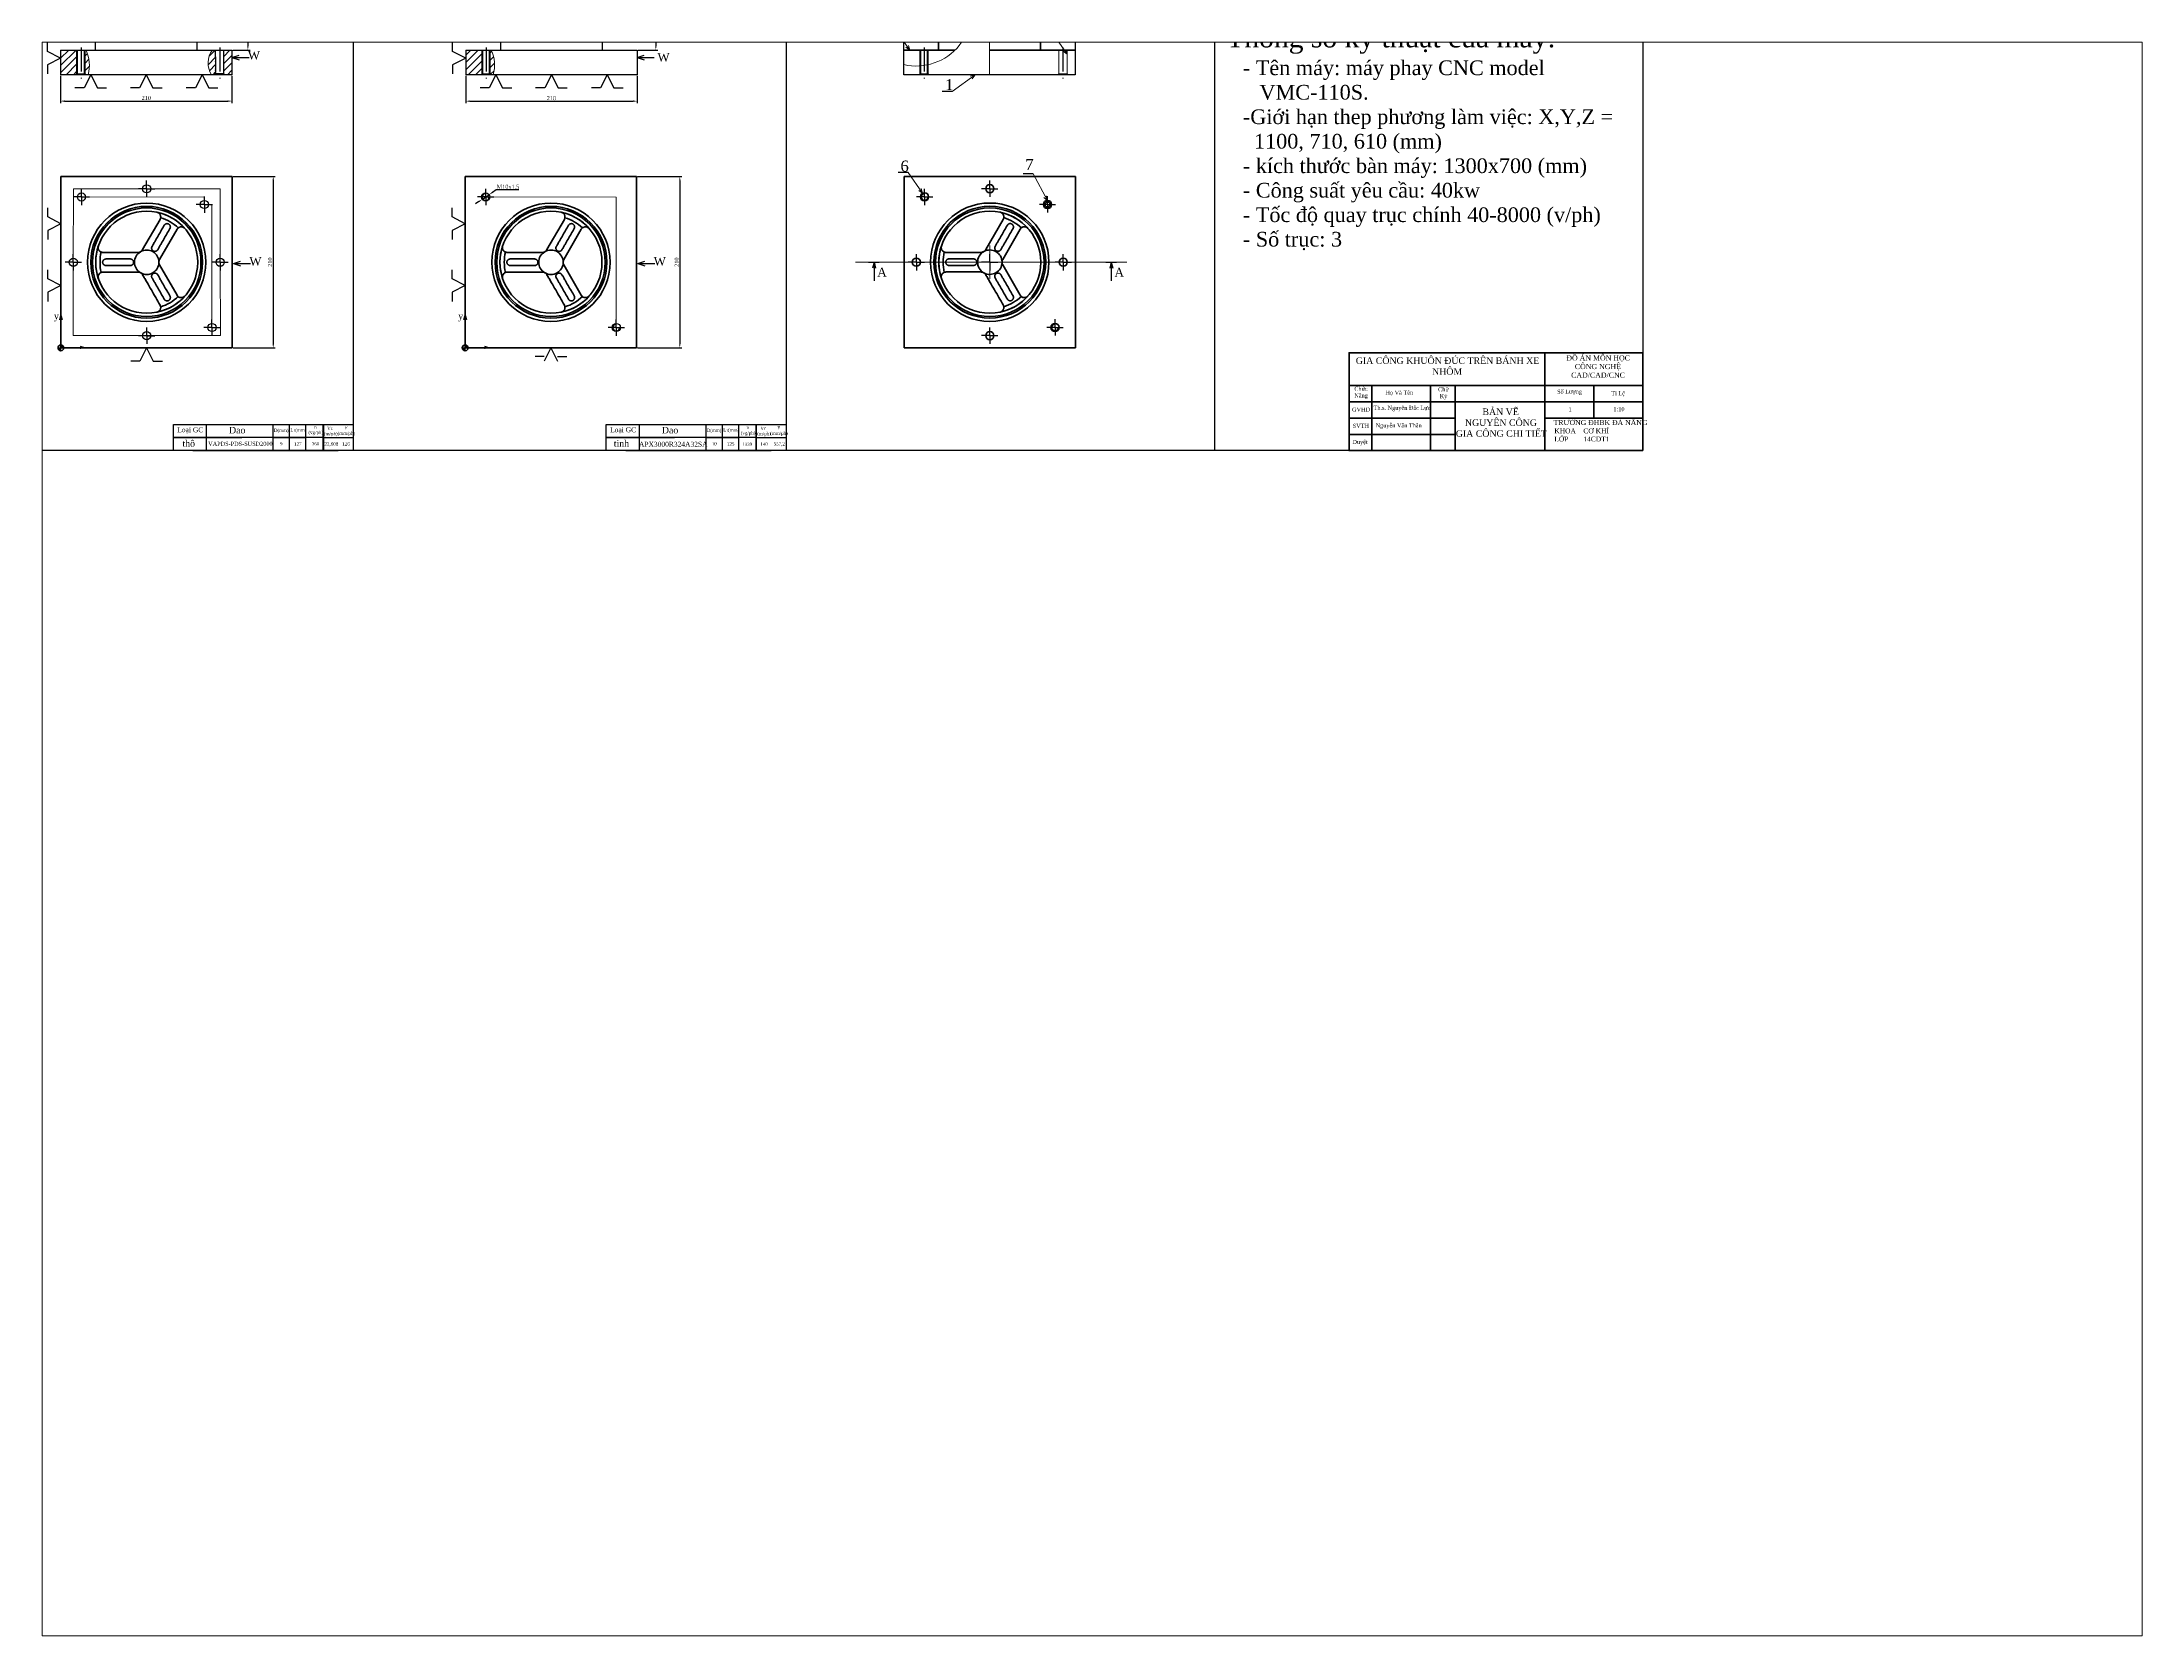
# Paper-space layout 'Layout1' of a CAD drawing. Header units: millimetres. Extents: x 26 to 231, y 20 to 176.
# The model-space entities are those that its viewports show. They can reach past a viewport. Long polylines and large blocks are cut down to what shows.
import ezdxf

# ---------------------------------------------------------------- set-up
doc = ezdxf.new("R2010")
doc.units = ezdxf.units.MM
for name, pattern in [('CENTER', [0.6, 0.375, -0.075, 0.075, -0.075]), ('CENTERX2', [20.32, 12.7, -2.54, 2.54, -2.54]), ('DASHDOTX2', [50.8, 25.4, -12.7, 0, -12.7]), ('DASHED2', [9.525, 6.35, -3.175]), ('DASHEDX2', [38.1, 25.4, -12.7]), ('DOT2', [3.175, 0, -3.175]), ('HIDDEN', [1.905, 1.27, -0.635])]:
    doc.linetypes.add(name, pattern=pattern)
for name, color, linetype, lineweight in [('cb', 200, 'Continuous', 35), ('chi tiet', 7, 'Continuous', 30), ('chuan-text', 90, 'Continuous', 25), ('coban', 7, 'Continuous', 35), ('DUONGBAO', 7, 'Continuous', 40), ('duongchaydao', 220, 'Continuous', 0), ('duongkichthuoc', 7, 'Continuous', 0), ('dậm', 5, 'Continuous', 25), ('khung', 212, 'Continuous', 50), ('matcat', 102, 'Continuous', 0), ('phancat', 86, 'Continuous', 30), ('tam', 1, 'DASHDOTX2', 9), ('truc', 10, 'DASHDOTX2', 0), ('ve', 7, 'Continuous', 30)]:
    doc.layers.add(name, color=color, linetype=linetype, lineweight=lineweight)
doc.layers.add('chu', color=140, linetype='Continuous')
doc.layers.add('DuongTam', color=1, linetype='Continuous')
doc.styles.get("Standard").update_dxf_attribs({"font": 'times.ttf'})
doc.dimstyles.new('ISO-25', dxfattribs={"dimtxt": 2.5, "dimasz": 2.5, "dimexe": 1.25, "dimexo": 0.625, "dimtad": 1, "dimtoh": 1, "dimtxsty": 'Standard', "dimcen": 2.5, "dimadec": 0, "dimazin": 0, "dimtfac": 1, "dimtmove": 0, "dimatfit": 3, "dimfxl": 1, "dimarcsym": 0})

# ---------------------------------------------------------------- blocks, each defined once
blk = doc.blocks.new('*D21')
at = {"layer": 'Defpoints', "color": 0, "linetype": 'DASHEDX2', "transparency": 16777216}
for p in [(1405.3, 1063.3), (1396.8, 1033.3), (1406.6, 1033.3)]:
    blk.add_point(p, dxfattribs=at)
at = {"layer": 'duongkichthuoc', "color": 0, "linetype": 'DASHEDX2', "lineweight": -2, "transparency": 16777216}
for p, q in [((1405.9, 1063.3), (1407.9, 1063.3)), ((1406.6, 1060.8), (1406.6, 1035.8)), ((1397.4, 1033.3), (1407.9, 1033.3))]:
    blk.add_line(p, q, dxfattribs=at)
at = {"layer": 'duongkichthuoc', "color": 0, "linetype": 'DASHEDX2', "transparency": 16777216}
for points in [[(1406.2, 1060.8), (1407, 1060.8), (1406.6, 1063.3)], [(1406.2, 1035.8), (1407, 1035.8), (1406.6, 1033.3)]]:
    blk.add_solid(points, dxfattribs=at)
at = {"layer": 'duongkichthuoc', "color": 0, "linetype": 'DASHEDX2', "transparency": 16777216, "insert": (1404.7, 1048.3), "char_height": 2.5, "attachment_point": 5, "rotation": 90}
blk.add_mtext('60', dxfattribs=at)
blk = doc.blocks.new('*D22')
at = {"layer": 'Defpoints', "color": 0, "linetype": 'DASHEDX2', "transparency": 16777216}
for p in [(1653.3, 1063.3), (1645.1, 1033.3), (1656.6, 1033.3)]:
    blk.add_point(p, dxfattribs=at)
at = {"layer": 'duongkichthuoc', "color": 0, "linetype": 'DASHEDX2', "lineweight": -2, "transparency": 16777216}
for p, q in [((1653.9, 1063.3), (1657.8, 1063.3)), ((1656.6, 1060.8), (1656.6, 1035.8)), ((1645.7, 1033.3), (1657.8, 1033.3))]:
    blk.add_line(p, q, dxfattribs=at)
at = {"layer": 'duongkichthuoc', "color": 0, "linetype": 'DASHEDX2', "transparency": 16777216}
for points in [[(1656.2, 1060.8), (1657, 1060.8), (1656.6, 1063.3)], [(1656.2, 1035.8), (1657, 1035.8), (1656.6, 1033.3)]]:
    blk.add_solid(points, dxfattribs=at)
at = {"layer": 'duongkichthuoc', "color": 0, "linetype": 'DASHEDX2', "transparency": 16777216, "insert": (1654.7, 1048.3), "char_height": 2.5, "attachment_point": 5, "rotation": 90}
blk.add_mtext('60', dxfattribs=at)
blk = doc.blocks.new('*D29')
at = {"layer": 'Defpoints', "color": 0, "transparency": 16777216}
for p in [(1550.3, 941.9), (1554.4, 944.7)]:
    blk.add_point(p, dxfattribs=at)
at = {"layer": 'duongkichthuoc', "color": 0, "lineweight": -2, "transparency": 16777216}
for p, q in [((1548.2, 940.6), (1546.1, 939.2)), ((1550.3, 941.9), (1554.4, 944.7)), ((1558.8, 947.7), (1556.5, 946.1)), ((1572.6, 947.7), (1558.8, 947.7))]:
    blk.add_line(p, q, dxfattribs=at)
at = {"layer": 'duongkichthuoc', "color": 0, "transparency": 16777216}
for points in [[(1548, 940.9), (1548.4, 940.2), (1550.3, 941.9)], [(1556.3, 946.5), (1556.7, 945.8), (1554.4, 944.7)]]:
    blk.add_solid(points, dxfattribs=at)
at = {"layer": 'duongkichthuoc', "color": 0, "transparency": 16777216, "insert": (1566, 949.6), "char_height": 2.5, "attachment_point": 5}
blk.add_mtext('M10x1.5', dxfattribs=at)
blk = doc.blocks.new('*D30')
at = {"layer": 'Defpoints', "color": 0, "transparency": 16777216}
for p in [(1291.8, 1018.3), (1396.8, 1018.3), (1396.8, 1002.1)]:
    blk.add_point(p, dxfattribs=at)
at = {"layer": 'duongkichthuoc', "color": 0, "lineweight": -2, "transparency": 16777216}
for p, q in [((1291.8, 1017.6), (1291.8, 1000.8)), ((1396.8, 1017.6), (1396.8, 1000.8)), ((1294.3, 1002.1), (1394.3, 1002.1))]:
    blk.add_line(p, q, dxfattribs=at)
at = {"layer": 'duongkichthuoc', "color": 0, "transparency": 16777216}
for points in [[(1294.3, 1002.5), (1294.3, 1001.6), (1291.8, 1002.1)], [(1394.3, 1002.5), (1394.3, 1001.6), (1396.8, 1002.1)]]:
    blk.add_solid(points, dxfattribs=at)
at = {"layer": 'duongkichthuoc', "color": 0, "transparency": 16777216, "insert": (1344.3, 1004), "char_height": 2.5, "attachment_point": 5}
blk.add_mtext('210', dxfattribs=at)
blk = doc.blocks.new('*D31')
at = {"layer": 'Defpoints', "color": 0, "transparency": 16777216}
for p in [(1397, 955.9), (1397, 850.9), (1422.1, 850.9)]:
    blk.add_point(p, dxfattribs=at)
at = {"layer": 'duongkichthuoc', "color": 0, "lineweight": -2, "transparency": 16777216}
for p, q in [((1397.6, 955.9), (1423.4, 955.9)), ((1422.1, 953.4), (1422.1, 853.4)), ((1397.6, 850.9), (1423.4, 850.9))]:
    blk.add_line(p, q, dxfattribs=at)
at = {"layer": 'duongkichthuoc', "color": 0, "transparency": 16777216}
for points in [[(1421.7, 953.4), (1422.6, 953.4), (1422.1, 955.9)], [(1421.7, 853.4), (1422.6, 853.4), (1422.1, 850.9)]]:
    blk.add_solid(points, dxfattribs=at)
at = {"layer": 'duongkichthuoc', "color": 0, "transparency": 16777216, "insert": (1420.2, 903.4), "char_height": 2.5, "attachment_point": 5, "rotation": 90}
blk.add_mtext('210', dxfattribs=at)
blk = doc.blocks.new('*D32')
at = {"layer": 'Defpoints', "color": 0, "transparency": 16777216}
for p in [(1540.1, 1018.3), (1645.1, 1018.3), (1645.1, 1002)]:
    blk.add_point(p, dxfattribs=at)
at = {"layer": 'duongkichthuoc', "color": 0, "lineweight": -2, "transparency": 16777216}
for p, q in [((1540.1, 1017.6), (1540.1, 1000.8)), ((1645.1, 1017.6), (1645.1, 1000.8)), ((1542.6, 1002), (1642.6, 1002))]:
    blk.add_line(p, q, dxfattribs=at)
at = {"layer": 'duongkichthuoc', "color": 0, "transparency": 16777216}
for points in [[(1542.6, 1002.5), (1542.6, 1001.6), (1540.1, 1002)], [(1642.6, 1002.5), (1642.6, 1001.6), (1645.1, 1002)]]:
    blk.add_solid(points, dxfattribs=at)
at = {"layer": 'duongkichthuoc', "color": 0, "transparency": 16777216, "insert": (1592.6, 1003.9), "char_height": 2.5, "attachment_point": 5}
blk.add_mtext('210', dxfattribs=at)
blk = doc.blocks.new('*D33')
at = {"layer": 'Defpoints', "color": 0, "transparency": 16777216}
for p in [(1644.8, 955.9), (1644.8, 850.9), (1671.3, 850.9)]:
    blk.add_point(p, dxfattribs=at)
at = {"layer": 'duongkichthuoc', "color": 0, "lineweight": -2, "transparency": 16777216}
for p, q in [((1645.4, 955.9), (1672.5, 955.9)), ((1671.3, 953.4), (1671.3, 853.4)), ((1645.4, 850.9), (1672.5, 850.9))]:
    blk.add_line(p, q, dxfattribs=at)
at = {"layer": 'duongkichthuoc', "color": 0, "transparency": 16777216}
for points in [[(1670.9, 953.4), (1671.7, 953.4), (1671.3, 955.9)], [(1670.9, 853.4), (1671.7, 853.4), (1671.3, 850.9)]]:
    blk.add_solid(points, dxfattribs=at)
at = {"layer": 'duongkichthuoc', "color": 0, "transparency": 16777216, "insert": (1669.4, 903.4), "char_height": 2.5, "attachment_point": 5, "rotation": 90}
blk.add_mtext('210', dxfattribs=at)

msp = doc.modelspace()

# ---------------------------------------------------------------- hatches: boundary and pattern name
at = {"layer": 'cb', "lineweight": 35}
for points in [[(1292.031, 870.744), (1291.271, 868.066), (1292.79, 868.066)], [(1539.795, 870.744), (1539.035, 868.066), (1540.554, 868.066)]]:
    msp.add_hatch(color=256, dxfattribs=at).paths.add_polyline_path(points)
at = {"layer": 'cb', "lineweight": 13}
h = msp.add_hatch(dxfattribs=at)
h.set_pattern_fill('ANSI31', color=256, scale=0.202176, angle=90, style=0)
h.set_pattern_definition([(135, (627.48896, 129.986213), (-0.0178700026, -0.0178700026), [])])
h.paths.add_polyline_path([(1292.013, 852.667), (1292.013, 850.889), (1293.791, 850.889, 0.41421373)])
h.paths.add_polyline_path([(1292.013, 850.889), (1290.235, 850.889, 0.41421356), (1292.013, 849.111), (1292.013, 849.271)])
for points in [[(1306.464, 850.889), (1303.785, 851.648), (1303.785, 850.129)], [(1554.228, 850.889), (1551.549, 851.648), (1551.549, 850.129)]]:
    msp.add_hatch(color=256, dxfattribs=at).paths.add_polyline_path(points)
h = msp.add_hatch(dxfattribs=at)
h.set_pattern_fill('ANSI31', color=256, scale=0.202176, angle=90, style=0)
h.set_pattern_definition([(135, (875.252926, 129.986213), (-0.0178700026, -0.0178700026), [])])
h.paths.add_polyline_path([(1539.777, 852.667), (1539.777, 850.889), (1541.555, 850.889, 0.41421373)])
h.paths.add_polyline_path([(1539.777, 850.889), (1537.999, 850.889, 0.41421356), (1539.777, 849.111), (1539.777, 849.271)])
at = {"layer": 'matcat'}
h = msp.add_hatch(dxfattribs=at)
h.set_pattern_fill('ANSI31', color=256)
h.set_pattern_definition([(45, (16.982, 4.8812), (-2.245064, 2.245064), [])])
h.paths.add_polyline_path([(1396.824, 1033.26), (1391.824, 1033.26), (1391.824, 1018.76), (1392.324, 1018.26), (1396.824, 1018.26)])
h.paths.add_polyline_path([(1386.824, 1026.167), (1386.824, 1026.26), (1386.824, 1026.917), (1386.824, 1027.01), (1386.824, 1027.667), (1386.824, 1027.76), (1386.824, 1028.417), (1386.824, 1028.51), (1386.824, 1029.167), (1386.824, 1033.26), (1384.848, 1033.26, 0.31608564), (1384.259, 1018.26), (1386.324, 1018.26), (1386.824, 1018.76), (1386.824, 1019.417), (1386.824, 1019.51), (1386.824, 1020.167), (1386.824, 1020.26), (1386.824, 1020.917), (1386.824, 1021.01), (1386.824, 1021.667), (1386.824, 1021.76), (1386.824, 1022.417), (1386.824, 1022.51), (1386.824, 1023.167), (1386.824, 1023.26), (1386.824, 1023.917), (1386.824, 1024.01), (1386.824, 1024.667), (1386.824, 1024.76), (1386.824, 1025.417), (1386.824, 1025.51)])
h.paths.add_polyline_path([(1301.824, 1033.26), (1291.824, 1033.26), (1291.824, 1018.26), (1301.324, 1018.26), (1301.824, 1018.76)])
h.paths.add_polyline_path([(1307.452, 1033.26), (1306.824, 1033.26), (1306.824, 1018.76), (1307.324, 1018.26), (1308.657, 1018.26, 0.17783468)])
h = msp.add_hatch(dxfattribs=at)
h.set_pattern_fill('ANSI31', color=256)
h.set_pattern_definition([(45, (-7e-13, 1.9173), (-2.245064, 2.245064), [])])
h.paths.add_polyline_path([(1550.099, 1033.26), (1540.099, 1033.26), (1540.099, 1018.26), (1549.599, 1018.26), (1550.099, 1018.76)])
h.paths.add_polyline_path([(1555.099, 1018.76), (1555.599, 1018.26), (1556.932, 1018.26, 0.17783468), (1555.727, 1033.26), (1555.099, 1033.26)])

# ---------------------------------------------------------------- linework, layer by layer
for p, q in [((1471.154, 1530.422), (1471.154, 787.922)), ((1736.411, 1530.422), (1736.411, 787.922)), ((1998.945, 1530.422), (1998.945, 787.922)), ((1818.593, 1018.76), (1818.593, 1033.26)), ((1818.999, 1018.76), (1818.999, 1033.26)), ((1823.187, 1018.76), (1823.187, 1033.26)), ((1823.593, 1018.76), (1823.593, 1033.26)), ((1818.593, 1018.76), (1823.593, 1018.76)), ((1818.999, 1018.955), (1818.999, 1018.76)), ((1823.187, 1018.81), (1823.187, 1018.76)), ((1790.36, 903.389), (1789.48, 899.781)), ((1790.36, 903.389), (1791.24, 899.781)), ((1790.36, 903.389), (1790.36, 891.992)), ((1935.749, 903.389), (1934.869, 899.781)), ((1935.749, 903.389), (1936.63, 899.781)), ((1935.749, 903.389), (1935.749, 891.992))]:
    msp.add_line(p, q)
at = {"color": 7, "lineweight": 18}
for p, q in [((1903.593, 1029.167), (1903.593, 1033.26)), ((1908.593, 1018.76), (1908.593, 1033.26)), ((1908.593, 1018.76), (1903.593, 1018.76))]:
    msp.add_line(p, q, dxfattribs=at)
at = {"color": 7, "linetype": 'HIDDEN', "lineweight": 18}
for p, q in [((1818.593, 1018.76), (1818.093, 1018.26)), ((1824.093, 1018.26), (1823.593, 1018.76)), ((1903.593, 1018.76), (1903.093, 1018.26)), ((1903.593, 1029.167), (1903.593, 1028.51)), ((1903.593, 1028.417), (1903.593, 1028.51)), ((1903.593, 1028.417), (1903.593, 1027.76)), ((1903.593, 1027.667), (1903.593, 1027.76)), ((1903.593, 1027.667), (1903.593, 1027.01)), ((1903.593, 1026.917), (1903.593, 1027.01)), ((1903.593, 1026.917), (1903.593, 1026.26)), ((1903.593, 1026.167), (1903.593, 1026.26)), ((1903.593, 1026.167), (1903.593, 1025.51)), ((1903.593, 1025.417), (1903.593, 1025.51)), ((1903.593, 1025.417), (1903.593, 1024.76)), ((1903.593, 1024.667), (1903.593, 1024.76)), ((1903.593, 1024.667), (1903.593, 1024.01)), ((1903.593, 1023.917), (1903.593, 1024.01)), ((1903.593, 1023.917), (1903.593, 1023.26)), ((1903.593, 1023.167), (1903.593, 1023.26)), ((1903.593, 1023.167), (1903.593, 1022.51)), ((1903.593, 1022.417), (1903.593, 1022.51)), ((1903.593, 1022.417), (1903.593, 1021.76)), ((1903.593, 1021.667), (1903.593, 1021.76)), ((1903.593, 1021.667), (1903.593, 1021.01)), ((1903.593, 1020.917), (1903.593, 1021.01)), ((1903.593, 1020.917), (1903.593, 1020.26)), ((1903.593, 1020.167), (1903.593, 1020.26)), ((1903.593, 1020.167), (1903.593, 1019.51)), ((1903.593, 1019.417), (1903.593, 1019.51)), ((1903.593, 1018.76), (1903.593, 1019.417)), ((1909.093, 1018.26), (1908.593, 1018.76))]:
    msp.add_line(p, q, dxfattribs=at)
at = {"lineweight": 30}
for p, q in [((1787.001, 903.389), (1793.465, 903.389)), ((1932.39, 903.389), (1938.855, 903.389))]:
    msp.add_line(p, q, dxfattribs=at)
at = {"color": 7, "linetype": 'Continuous'}
for p, q in [((1360.994, 803.922), (1441.947, 803.922)), ((1360.994, 787.922), (1360.994, 803.922)), ((1381.036, 803.922), (1381.036, 787.922)), ((1411.947, 803.922), (1426.947, 803.922)), ((1421.947, 803.922), (1421.947, 787.922)), ((1421.947, 803.922), (1421.947, 787.922)), ((1426.947, 803.922), (1436.947, 803.922)), ((1431.947, 803.922), (1431.947, 787.922)), ((1441.947, 803.922), (1452.88, 803.922)), ((1441.947, 803.922), (1441.947, 787.922)), ((1441.947, 803.922), (1441.947, 787.922)), ((1452.81, 788), (1452.81, 803.922)), ((1452.81, 803.922), (1471.154, 803.922)), ((1626.251, 803.922), (1707.204, 803.922)), ((1626.251, 787.922), (1626.251, 803.922)), ((1646.293, 803.922), (1646.293, 787.922)), ((1677.204, 803.922), (1692.204, 803.922)), ((1687.204, 803.922), (1687.204, 787.922)), ((1687.204, 803.922), (1687.204, 787.922)), ((1692.204, 803.922), (1702.204, 803.922)), ((1697.204, 803.922), (1697.204, 787.922)), ((1707.204, 803.922), (1718.138, 803.922)), ((1707.204, 803.922), (1707.204, 787.922)), ((1707.204, 803.922), (1707.204, 787.922)), ((1718.067, 788), (1718.067, 803.922)), ((1718.138, 803.922), (1736.411, 803.922)), ((1441.947, 795.922), (1360.994, 795.922)), ((1360.994, 795.922), (1392.88, 795.922)), ((1441.947, 795.922), (1360.994, 795.922)), ((1360.994, 795.922), (1392.88, 795.922)), ((1372.88, 787.922), (1452.88, 787.922)), ((1392.88, 795.922), (1402.88, 795.922)), ((1392.88, 795.922), (1402.88, 795.922)), ((1421.947, 795.922), (1441.947, 795.922)), ((1452.88, 795.922), (1441.947, 795.922)), ((1452.88, 795.922), (1441.947, 795.922)), ((1452.81, 795.922), (1471.154, 795.922)), ((1452.88, 787.922), (1462.017, 787.922)), ((1707.204, 795.922), (1626.251, 795.922)), ((1626.251, 795.922), (1658.138, 795.922)), ((1707.204, 795.922), (1626.251, 795.922)), ((1626.251, 795.922), (1658.138, 795.922)), ((1638.138, 787.922), (1718.138, 787.922)), ((1658.138, 795.922), (1668.138, 795.922)), ((1658.138, 795.922), (1668.138, 795.922)), ((1687.204, 795.922), (1707.204, 795.922)), ((1718.138, 795.922), (1707.204, 795.922)), ((1718.138, 795.922), (1707.204, 795.922)), ((1718.138, 795.922), (1736.411, 795.922)), ((1718.138, 787.922), (1727.275, 787.922))]:
    msp.add_line(p, q, dxfattribs=at)
at = {"layer": 'cb', "lineweight": 35}
for p, q in [((1292.031, 870.744), (1291.271, 868.066)), ((1292.013, 850.889), (1292.013, 868.031)), ((1292.031, 870.744), (1292.79, 868.066)), ((1539.795, 870.744), (1539.035, 868.066)), ((1539.777, 850.889), (1539.777, 868.031)), ((1539.795, 870.744), (1540.554, 868.066)), ((1292.013, 850.889), (1306.366, 850.889)), ((1539.777, 850.889), (1554.129, 850.889))]:
    msp.add_line(p, q, dxfattribs=at)
at = {"layer": 'cb'}
for p, q in [((1306.366, 850.889), (1303.787, 851.648)), ((1554.129, 850.889), (1551.551, 851.648))]:
    msp.add_line(p, q, dxfattribs=at)
at = {"layer": 'chi tiet'}
for p, q in [((1313.074, 1043.311), (1313.074, 1033.26)), ((1313.074, 1043.311), (1314.702, 1043.311)), ((1314.702, 1043.311), (1313.074, 1043.311)), ((1314.546, 1049.212), (1314.546, 1044.048)), ((1314.702, 1043.311), (1314.702, 1049.26)), ((1314.702, 1049.26), (1314.702, 1043.311)), ((1350.512, 1049.26), (1350.512, 1043.311)), ((1350.512, 1043.311), (1350.512, 1049.26)), ((1350.512, 1043.311), (1367.756, 1043.311)), ((1367.756, 1043.311), (1350.512, 1043.311)), ((1367.756, 1043.311), (1367.756, 1049.26)), ((1367.756, 1049.26), (1367.756, 1043.311)), ((1375.574, 1033.26), (1375.574, 1049.26)), ((1561.349, 1043.311), (1561.349, 1033.26)), ((1561.349, 1043.311), (1562.977, 1043.311)), ((1562.977, 1043.311), (1561.349, 1043.311)), ((1562.821, 1049.212), (1562.821, 1044.048)), ((1562.977, 1043.311), (1562.977, 1049.26)), ((1562.977, 1049.26), (1562.977, 1043.311)), ((1598.788, 1049.26), (1598.788, 1043.311)), ((1598.788, 1043.311), (1598.788, 1049.26)), ((1598.788, 1043.311), (1616.032, 1043.311)), ((1616.032, 1043.311), (1598.788, 1043.311)), ((1616.032, 1043.311), (1616.032, 1049.26)), ((1616.032, 1049.26), (1616.032, 1043.311)), ((1623.849, 1033.26), (1623.849, 1049.26)), ((1291.824, 1033.26), (1291.824, 1018.26)), ((1291.824, 1033.26), (1396.824, 1033.26)), ((1396.824, 1033.26), (1396.824, 1018.26)), ((1540.099, 1033.26), (1540.099, 1018.26)), ((1540.099, 1033.26), (1645.099, 1033.26)), ((1645.099, 1033.26), (1645.099, 1018.26)), ((1396.824, 1018.26), (1291.824, 1018.26)), ((1645.099, 1018.26), (1540.099, 1018.26))]:
    msp.add_line(p, q, dxfattribs=at)
for points in [[(2261.411, 787.922), (1211.411, 787.922), (1211.411, 1530.422), (2261.411, 1530.422)], [(1808.593, 1048.26), (1808.593, 1052.722), (1913.593, 1052.722), (1913.593, 1048.26), (1913.593, 1018.26), (1808.593, 1018.26)]]:
    msp.add_lwpolyline(points, close=True, dxfattribs=at)
for centre in [(1315.074, 1043.311), (1563.349, 1043.311)]:
    msp.add_arc(centre, 2, 105.308215, 180, dxfattribs=at)
for points, knots in [([(1314.702, 1043.311), (1314.701, 1043.312), (1314.664, 1043.403), (1314.589, 1043.641), (1314.528, 1043.892), (1314.548, 1044.039), (1314.549, 1044.048)], [0, 0, 0, 0, 0.00667839, 0.36569276, 0.95906867, 1, 1, 1, 1]), ([(1352.909, 1045.308), (1352.883, 1045.298), (1352.821, 1045.273), (1352.559, 1045.039), (1352.226, 1044.745), (1351.857, 1044.421), (1351.399, 1044.031), (1350.933, 1043.647), (1350.63, 1043.403), (1350.515, 1043.312), (1350.512, 1043.311)], [0, 0, 0, 0, 0.13287335, 0.31802975, 0.44210637, 0.56969224, 0.73234526, 0.89967158, 0.99816777, 1, 1, 1, 1]), ([(1367.756, 1043.311), (1367.755, 1043.312), (1367.677, 1043.403), (1367.459, 1043.643), (1367.05, 1044.027), (1366.548, 1044.415), (1366.035, 1044.742), (1365.461, 1045.037), (1364.834, 1045.271), (1364.405, 1045.296), (1364.231, 1045.306)], [0, 0, 0, 0, 0.001843913, 0.100968252, 0.264800123, 0.433050151, 0.558093712, 0.686315354, 0.872652565, 1, 1, 1, 1]), ([(1562.977, 1043.311), (1562.977, 1043.312), (1562.939, 1043.403), (1562.864, 1043.641), (1562.804, 1043.892), (1562.823, 1044.039), (1562.825, 1044.048)], [0, 0, 0, 0, 0.00667839, 0.36569276, 0.95906867, 1, 1, 1, 1]), ([(1601.184, 1045.308), (1601.158, 1045.298), (1601.096, 1045.273), (1600.835, 1045.039), (1600.502, 1044.745), (1600.132, 1044.421), (1599.674, 1044.031), (1599.209, 1043.647), (1598.905, 1043.403), (1598.79, 1043.312), (1598.788, 1043.311)], [0, 0, 0, 0, 0.13287335, 0.31802975, 0.44210637, 0.56969224, 0.73234526, 0.89967158, 0.99816777, 1, 1, 1, 1]), ([(1616.032, 1043.311), (1616.03, 1043.312), (1615.952, 1043.403), (1615.735, 1043.643), (1615.325, 1044.027), (1614.824, 1044.415), (1614.31, 1044.742), (1613.736, 1045.037), (1613.11, 1045.271), (1612.68, 1045.296), (1612.506, 1045.306)], [0, 0, 0, 0, 0.001843913, 0.100968252, 0.264800123, 0.433050151, 0.558093712, 0.686315354, 0.872652565, 1, 1, 1, 1])]:
    msp.add_open_spline(points, degree=3, knots=knots, dxfattribs=at)
at = {"layer": 'coban'}
for p, q in [((1829.843, 1043.311), (1829.843, 1033.26)), ((1829.843, 1043.311), (1831.472, 1043.311)), ((1831.472, 1043.311), (1829.843, 1043.311)), ((1831.315, 1049.212), (1831.315, 1044.048)), ((1831.472, 1043.311), (1831.472, 1049.26)), ((1831.472, 1049.26), (1831.472, 1043.311)), ((1867.282, 1049.26), (1867.282, 1043.311)), ((1867.282, 1043.311), (1867.282, 1049.26)), ((1867.282, 1043.311), (1884.526, 1043.311)), ((1884.526, 1043.311), (1867.282, 1043.311)), ((1884.526, 1043.311), (1884.526, 1049.26)), ((1884.526, 1049.26), (1884.526, 1043.311)), ((1892.343, 1033.26), (1892.343, 1049.26)), ((1808.593, 1033.26), (1839.921, 1033.26)), ((1861.093, 1033.26), (1913.593, 1033.26)), ((1808.778, 955.889), (1808.778, 850.889)), ((1913.778, 955.889), (1808.778, 955.889)), ((1913.778, 850.889), (1913.778, 955.889)), ((1342.064, 911.081), (1352.775, 929.535)), ((1589.828, 911.081), (1600.539, 929.535)), ((1858.76, 911.125), (1869.471, 929.579)), ((1352.482, 905.029), (1363.167, 923.535)), ((1600.246, 905.029), (1610.931, 923.535)), ((1869.178, 905.072), (1879.863, 923.579)), ((1317.804, 909.345), (1339.251, 909.345)), ((1352.482, 901.661), (1363.167, 883.154)), ((1565.568, 909.345), (1587.015, 909.345)), ((1600.246, 901.661), (1610.931, 883.154)), ((1834.5, 909.389), (1855.947, 909.389)), ((1869.178, 901.705), (1879.863, 883.198)), ((1363.167, 883.154), (1363.285, 882.966)), ((1610.931, 883.154), (1611.049, 882.966)), ((1879.863, 883.198), (1879.981, 883.01)), ((1808.778, 850.889), (1913.778, 850.889)), ((2201.411, 847.922), (2201.411, 787.922)), ((2231.411, 827.922), (2231.411, 807.922)), ((2141.411, 817.922), (2201.411, 817.922)), ((2201.411, 817.922), (2261.411, 817.922)), ((2201.411, 807.922), (2261.411, 807.922))]:
    msp.add_line(p, q, dxfattribs=at)
at = {"layer": 'coban', "color": 7, "linetype": 'Continuous'}
for p, q in [((1292.013, 955.889), (1397.013, 955.889)), ((1292.013, 850.889), (1292.013, 955.889)), ((1397.013, 955.889), (1397.013, 850.889)), ((1539.777, 955.889), (1644.777, 955.889)), ((1539.777, 850.889), (1539.777, 955.889)), ((1644.777, 955.889), (1644.777, 850.889)), ((1397.013, 850.889), (1292.013, 850.889)), ((1644.777, 850.889), (1539.777, 850.889))]:
    msp.add_line(p, q, dxfattribs=at)
at = {"layer": 'coban'}
for points in [[(2261.411, 787.922), (2081.411, 787.922), (2081.411, 847.922), (2261.411, 847.922)], [(2081.411, 847.922), (2261.411, 847.922), (2261.411, 827.922), (2081.411, 827.922)], [(2081.411, 827.922), (2095.411, 827.922), (2095.411, 787.922), (2081.411, 787.922)], [(2131.411, 827.922), (2146.411, 827.922), (2146.411, 787.922), (2131.411, 787.922)]]:
    msp.add_lwpolyline(points, close=True, dxfattribs=at)
for points in [[(2141.411, 817.922), (2081.411, 817.922), (2081.411, 827.922), (2141.411, 827.922)], [(2141.411, 807.922), (2081.411, 807.922), (2081.411, 817.922), (2141.411, 817.922)], [(2146.411, 807.922), (2081.411, 807.922), (2081.411, 797.922), (2146.411, 797.922)]]:
    msp.add_lwpolyline(points, dxfattribs=at)
for centre, radius in [((1344.582, 903.345), 36.25), ((1592.346, 903.345), 36.25), ((1821.278, 943.389), 2.5), ((1861.278, 903.389), 36.25), ((1861.278, 948.389), 2.5), ((1896.633, 938.744), 2.5), ((1896.633, 938.744), 1.595), ((1344.582, 903.345), 34.25), ((1344.582, 903.345), 33.25), ((1344.582, 903.345), 31.25), ((1592.346, 903.345), 34.25), ((1592.346, 903.345), 33.25), ((1592.346, 903.345), 31.25), ((1861.278, 903.389), 34.25), ((1861.278, 903.389), 33.25), ((1861.278, 903.389), 31.25), ((1816.278, 903.389), 2.5), ((1906.278, 903.389), 2.5), ((1901.278, 863.389), 2.5), ((1861.278, 858.389), 2.5)]:
    msp.add_circle(centre, radius, dxfattribs=at)
for centre, radius, start, end in [((1831.843, 1043.311), 2, 105.308215, 180), ((1821.278, 943.389), 2.094, 90, 0), ((1344.582, 903.345), 31.25, 41.422683, 78.577317), ((1344.582, 903.345), 28.612, 47.427301, 72.572699), ((1592.346, 903.345), 31.25, 41.422683, 78.577317), ((1592.346, 903.345), 28.612, 47.427301, 72.572699), ((1861.278, 903.389), 31.25, 41.422683, 78.577317), ((1861.278, 903.389), 28.612, 47.427301, 72.572699), ((1344.582, 903.345), 31.25, 161.422683, 198.577317), ((1344.582, 903.345), 28.612, 167.427301, 192.572699), ((1344.582, 903.345), 7.5, 121.002719, 238.997281), ((1344.582, 903.345), 7.5, 1.002719, 118.997281), ((1344.582, 903.345), 7.5, 241.002719, 358.997281), ((1592.346, 903.345), 31.25, 161.422683, 198.577317), ((1592.346, 903.345), 28.612, 167.427301, 192.572699), ((1592.346, 903.345), 7.5, 121.002719, 238.997281), ((1592.346, 903.345), 7.5, 1.002719, 118.997281), ((1592.346, 903.345), 7.5, 241.002719, 358.997281), ((1861.278, 903.389), 31.25, 161.422683, 198.577317), ((1861.278, 903.389), 28.612, 167.427301, 192.572699), ((1861.278, 903.389), 7.5, 121.002719, 238.997281), ((1861.278, 903.389), 7.5, 1.002719, 118.997281), ((1861.278, 903.389), 7.5, 241.002719, 358.997281), ((1344.582, 903.345), 31.25, 281.422683, 318.577317), ((1344.582, 903.345), 28.612, 287.427301, 312.572699), ((1365.765, 884.654), 3, 214.245547, 318.575979), ((1592.346, 903.345), 31.25, 281.422683, 318.577317), ((1592.346, 903.345), 28.612, 287.427301, 312.572699), ((1613.529, 884.654), 3, 214.245547, 318.575979), ((1861.278, 903.389), 31.25, 281.422683, 318.577317), ((1861.278, 903.389), 28.612, 287.427301, 312.572699), ((1882.461, 884.698), 3, 214.245547, 318.575979), ((1901.278, 863.389), 2.094, 90, 0)]:
    msp.add_arc(centre, radius, start, end, dxfattribs=at)
for points, knots in [([(1831.472, 1043.311), (1831.471, 1043.312), (1831.434, 1043.403), (1831.358, 1043.641), (1831.298, 1043.892), (1831.318, 1044.039), (1831.319, 1044.048)], [0, 0, 0, 0, 0.00667839, 0.36569276, 0.95906867, 1, 1, 1, 1]), ([(1869.688, 1045.312), (1869.653, 1045.298), (1869.591, 1045.273), (1869.329, 1045.039), (1868.996, 1044.745), (1868.626, 1044.421), (1868.169, 1044.031), (1867.703, 1043.647), (1867.399, 1043.403), (1867.284, 1043.312), (1867.282, 1043.311)], [0, 0, 0, 0, 0.13287335, 0.31802975, 0.44210637, 0.56969224, 0.73234526, 0.89967158, 0.99816777, 1, 1, 1, 1]), ([(1884.526, 1043.311), (1884.525, 1043.312), (1884.447, 1043.403), (1884.229, 1043.643), (1883.82, 1044.027), (1883.318, 1044.415), (1882.805, 1044.742), (1882.231, 1045.037), (1881.604, 1045.271), (1881.175, 1045.296), (1881, 1045.311)], [0, 0, 0, 0, 0.001843913, 0.100968252, 0.264800123, 0.433050151, 0.558093712, 0.686315354, 0.872652565, 1, 1, 1, 1]), ([(1350.771, 933.976), (1351.012, 933.927), (1351.242, 933.85), (1351.572, 933.694), (1351.679, 933.634), (1351.885, 933.504), (1351.983, 933.433), (1352.169, 933.281), (1352.257, 933.2), (1352.424, 933.026), (1352.503, 932.933), (1352.718, 932.647), (1352.837, 932.442), (1353.025, 932.006), (1353.092, 931.781), (1353.172, 931.321), (1353.185, 931.085), (1353.157, 930.624), (1353.117, 930.396), (1352.983, 929.95), (1352.892, 929.738), (1352.775, 929.535)], [0, 0, 0, 0, 0.125, 0.125, 0.1875, 0.1875, 0.25, 0.25, 0.3125, 0.3125, 0.375, 0.375, 0.5, 0.5, 0.625, 0.625, 0.75, 0.75, 0.875, 0.875, 1, 1, 1, 1]), ([(1358.814, 923.995), (1358.829, 924.023), (1358.86, 924.079), (1358.902, 924.165), (1358.94, 924.252), (1358.973, 924.341), (1359.002, 924.433), (1359.027, 924.526), (1359.047, 924.62), (1359.079, 924.811), (1359.092, 925.104), (1359.032, 925.493), (1358.897, 925.867), (1358.688, 926.209), (1358.415, 926.505), (1358.086, 926.74), (1357.717, 926.907), (1357.324, 926.994), (1356.924, 927.003), (1356.535, 926.932), (1356.169, 926.79), (1355.895, 926.614), (1355.7, 926.446), (1355.568, 926.307), (1355.449, 926.158), (1355.383, 926.05), (1355.35, 925.995)], [0, 0, 0, 0, 0.01566501, 0.03126574, 0.04683385, 0.06240184, 0.07800282, 0.09367033, 0.10943807, 0.12533972, 0.18795631, 0.25044905, 0.31323304, 0.37556945, 0.43813907, 0.50047455, 0.56275789, 0.62527792, 0.68745404, 0.75007519, 0.81243684, 0.87492022, 0.90652316, 0.93772702, 0.96879903, 1, 1, 1, 1]), ([(1598.535, 933.976), (1598.776, 933.927), (1599.006, 933.85), (1599.336, 933.694), (1599.443, 933.634), (1599.649, 933.504), (1599.747, 933.433), (1599.933, 933.281), (1600.021, 933.2), (1600.188, 933.026), (1600.267, 932.933), (1600.482, 932.647), (1600.601, 932.442), (1600.789, 932.006), (1600.856, 931.781), (1600.936, 931.321), (1600.949, 931.085), (1600.921, 930.624), (1600.881, 930.396), (1600.747, 929.95), (1600.655, 929.738), (1600.539, 929.535)], [0, 0, 0, 0, 0.125, 0.125, 0.1875, 0.1875, 0.25, 0.25, 0.3125, 0.3125, 0.375, 0.375, 0.5, 0.5, 0.625, 0.625, 0.75, 0.75, 0.875, 0.875, 1, 1, 1, 1]), ([(1606.578, 923.995), (1606.593, 924.023), (1606.624, 924.079), (1606.666, 924.165), (1606.704, 924.252), (1606.737, 924.341), (1606.766, 924.433), (1606.791, 924.526), (1606.811, 924.62), (1606.843, 924.811), (1606.856, 925.104), (1606.796, 925.493), (1606.661, 925.867), (1606.452, 926.209), (1606.179, 926.505), (1605.85, 926.74), (1605.481, 926.907), (1605.088, 926.994), (1604.688, 927.003), (1604.299, 926.932), (1603.933, 926.79), (1603.659, 926.614), (1603.464, 926.446), (1603.332, 926.307), (1603.213, 926.158), (1603.147, 926.05), (1603.114, 925.995)], [0, 0, 0, 0, 0.01566501, 0.03126574, 0.04683385, 0.06240184, 0.07800282, 0.09367033, 0.10943807, 0.12533972, 0.18795631, 0.25044905, 0.31323304, 0.37556945, 0.43813907, 0.50047455, 0.56275789, 0.62527792, 0.68745404, 0.75007519, 0.81243684, 0.87492022, 0.90652316, 0.93772702, 0.96879903, 1, 1, 1, 1]), ([(1867.467, 934.02), (1867.708, 933.971), (1867.938, 933.894), (1868.268, 933.738), (1868.376, 933.678), (1868.581, 933.548), (1868.679, 933.477), (1868.865, 933.325), (1868.953, 933.244), (1869.12, 933.07), (1869.199, 932.977), (1869.414, 932.691), (1869.533, 932.486), (1869.721, 932.049), (1869.788, 931.824), (1869.868, 931.365), (1869.881, 931.129), (1869.853, 930.668), (1869.813, 930.44), (1869.679, 929.994), (1869.588, 929.781), (1869.471, 929.579)], [0, 0, 0, 0, 0.125, 0.125, 0.1875, 0.1875, 0.25, 0.25, 0.3125, 0.3125, 0.375, 0.375, 0.5, 0.5, 0.625, 0.625, 0.75, 0.75, 0.875, 0.875, 1, 1, 1, 1]), ([(1875.51, 924.039), (1875.525, 924.067), (1875.557, 924.123), (1875.598, 924.208), (1875.636, 924.296), (1875.669, 924.385), (1875.698, 924.476), (1875.723, 924.569), (1875.743, 924.664), (1875.775, 924.855), (1875.788, 925.148), (1875.728, 925.537), (1875.593, 925.91), (1875.384, 926.253), (1875.111, 926.549), (1874.782, 926.784), (1874.413, 926.95), (1874.02, 927.038), (1873.62, 927.047), (1873.231, 926.976), (1872.865, 926.833), (1872.591, 926.658), (1872.396, 926.49), (1872.264, 926.351), (1872.145, 926.201), (1872.079, 926.093), (1872.046, 926.039)], [0, 0, 0, 0, 0.01566501, 0.03126574, 0.04683385, 0.06240184, 0.07800282, 0.09367033, 0.10943807, 0.12533972, 0.18795631, 0.25044905, 0.31323304, 0.37556945, 0.43813907, 0.50047455, 0.56275789, 0.62527792, 0.68745404, 0.75007519, 0.81243684, 0.87492022, 0.90652316, 0.93772702, 0.96879903, 1, 1, 1, 1]), ([(1355.35, 925.995), (1354.725, 924.913), (1353.476, 922.749), (1351.601, 919.503), (1350.015, 916.755), (1348.764, 914.589), (1348.139, 913.506), (1347.85, 913.005)], [0, 0, 0, 0, 0.25000024, 0.50000048, 0.75000087, 0.88453286, 1, 1, 1, 1]), ([(1351.314, 911.005), (1351.603, 911.505), (1352.229, 912.589), (1353.479, 914.755), (1355.065, 917.502), (1356.94, 920.749), (1358.189, 922.913), (1358.814, 923.995)], [0, 0, 0, 0, 0.11546443, 0.24999282, 0.49999224, 0.74999512, 1, 1, 1, 1]), ([(1363.167, 923.535), (1363.284, 923.738), (1363.422, 923.923), (1363.737, 924.258), (1363.917, 924.41), (1364.303, 924.665), (1364.51, 924.77), (1364.841, 924.892), (1364.954, 924.926), (1365.182, 924.98), (1365.297, 925.001), (1365.53, 925.028), (1365.648, 925.035), (1365.887, 925.035), (1366.007, 925.028), (1366.362, 924.985), (1366.594, 924.929), (1367.05, 924.757), (1367.265, 924.644), (1367.665, 924.369), (1367.851, 924.205), (1368.015, 924.02)], [0, 0, 0, 0, 0.125, 0.125, 0.25, 0.25, 0.375, 0.375, 0.4375, 0.4375, 0.5, 0.5, 0.5625, 0.5625, 0.625, 0.625, 0.75, 0.75, 0.875, 0.875, 1, 1, 1, 1]), ([(1603.114, 925.995), (1602.489, 924.913), (1601.24, 922.749), (1599.365, 919.503), (1597.779, 916.755), (1596.528, 914.589), (1595.903, 913.506), (1595.614, 913.005)], [0, 0, 0, 0, 0.25000024, 0.50000048, 0.75000087, 0.88453286, 1, 1, 1, 1]), ([(1599.078, 911.005), (1599.367, 911.505), (1599.993, 912.589), (1601.243, 914.755), (1602.829, 917.502), (1604.704, 920.749), (1605.953, 922.913), (1606.578, 923.995)], [0, 0, 0, 0, 0.11546443, 0.24999282, 0.49999224, 0.74999512, 1, 1, 1, 1]), ([(1610.931, 923.535), (1611.048, 923.738), (1611.186, 923.923), (1611.501, 924.258), (1611.681, 924.41), (1612.067, 924.665), (1612.274, 924.77), (1612.605, 924.892), (1612.718, 924.926), (1612.945, 924.98), (1613.061, 925.001), (1613.294, 925.028), (1613.412, 925.035), (1613.651, 925.035), (1613.771, 925.028), (1614.126, 924.985), (1614.358, 924.929), (1614.814, 924.757), (1615.029, 924.644), (1615.429, 924.369), (1615.615, 924.205), (1615.779, 924.02)], [0, 0, 0, 0, 0.125, 0.125, 0.25, 0.25, 0.375, 0.375, 0.4375, 0.4375, 0.5, 0.5, 0.5625, 0.5625, 0.625, 0.625, 0.75, 0.75, 0.875, 0.875, 1, 1, 1, 1]), ([(1872.046, 926.039), (1871.421, 924.957), (1870.172, 922.793), (1868.297, 919.546), (1866.711, 916.799), (1865.46, 914.633), (1864.835, 913.549), (1864.546, 913.049)], [0, 0, 0, 0, 0.25000024, 0.50000048, 0.75000087, 0.88453286, 1, 1, 1, 1]), ([(1868.01, 911.049), (1868.299, 911.549), (1868.925, 912.633), (1870.175, 914.799), (1871.761, 917.546), (1873.636, 920.793), (1874.885, 922.957), (1875.51, 924.039)], [0, 0, 0, 0, 0.11546443, 0.24999282, 0.49999224, 0.74999512, 1, 1, 1, 1]), ([(1879.863, 923.579), (1879.98, 923.782), (1880.118, 923.966), (1880.433, 924.302), (1880.614, 924.454), (1880.999, 924.709), (1881.206, 924.814), (1881.537, 924.936), (1881.65, 924.97), (1881.878, 925.024), (1881.993, 925.045), (1882.226, 925.072), (1882.344, 925.079), (1882.583, 925.079), (1882.703, 925.072), (1883.058, 925.029), (1883.29, 924.972), (1883.746, 924.801), (1883.961, 924.688), (1884.361, 924.413), (1884.547, 924.249), (1884.711, 924.064)], [0, 0, 0, 0, 0.125, 0.125, 0.25, 0.25, 0.375, 0.375, 0.4375, 0.4375, 0.5, 0.5, 0.5625, 0.5625, 0.625, 0.625, 0.75, 0.75, 0.875, 0.875, 1, 1, 1, 1]), ([(1317.804, 909.345), (1317.57, 909.345), (1317.341, 909.372), (1316.892, 909.477), (1316.671, 909.557), (1316.257, 909.764), (1316.063, 909.89), (1315.792, 910.116), (1315.706, 910.197), (1315.545, 910.367), (1315.47, 910.456), (1315.329, 910.645), (1315.264, 910.743), (1315.145, 910.951), (1315.091, 911.058), (1314.951, 911.387), (1314.883, 911.616), (1314.804, 912.097), (1314.794, 912.339), (1314.832, 912.823), (1314.882, 913.067), (1314.96, 913.3)], [0, 0, 0, 0, 0.125, 0.125, 0.25, 0.25, 0.375, 0.375, 0.4375, 0.4375, 0.5, 0.5, 0.5625, 0.5625, 0.625, 0.625, 0.75, 0.75, 0.875, 0.875, 1, 1, 1, 1]), ([(1319.582, 905.345), (1319.55, 905.344), (1319.486, 905.343), (1319.391, 905.337), (1319.297, 905.325), (1319.202, 905.31), (1319.109, 905.289), (1319.016, 905.264), (1318.924, 905.234), (1318.743, 905.166), (1318.483, 905.032), (1318.176, 904.785), (1317.919, 904.482), (1317.728, 904.129), (1317.608, 903.744), (1317.569, 903.342), (1317.609, 902.939), (1317.73, 902.556), (1317.922, 902.205), (1318.178, 901.902), (1318.484, 901.657), (1318.773, 901.508), (1319.016, 901.423), (1319.203, 901.378), (1319.391, 901.35), (1319.518, 901.346), (1319.582, 901.345)], [0, 0, 0, 0, 0.015665002, 0.031265722, 0.04683382, 0.062401792, 0.078002761, 0.093670259, 0.109437995, 0.125339629, 0.187956269, 0.250449059, 0.313232981, 0.375569318, 0.438138906, 0.500474359, 0.562757707, 0.62527774, 0.687453888, 0.750075059, 0.812436737, 0.874920147, 0.906523109, 0.937726984, 0.968799009, 1, 1, 1, 1]), ([(1334.582, 905.345), (1334.004, 905.345), (1332.753, 905.345), (1330.252, 905.344), (1327.079, 905.345), (1323.33, 905.345), (1320.831, 905.345), (1319.582, 905.345)], [0, 0, 0, 0, 0.11546432, 0.24999256, 0.49999197, 0.74999495, 1, 1, 1, 1]), ([(1319.582, 901.345), (1320.831, 901.345), (1323.33, 901.345), (1327.079, 901.345), (1330.252, 901.345), (1332.753, 901.344), (1334.004, 901.345), (1334.582, 901.345)], [0, 0, 0, 0, 0.24999979, 0.49999954, 0.74999936, 0.88453222, 1, 1, 1, 1]), ([(1334.582, 901.345), (1334.615, 901.345), (1334.682, 901.346), (1334.78, 901.354), (1334.877, 901.366), (1334.972, 901.382), (1335.065, 901.403), (1335.156, 901.428), (1335.245, 901.457), (1335.426, 901.526), (1335.684, 901.66), (1335.988, 901.905), (1336.241, 902.205), (1336.434, 902.556), (1336.555, 902.943), (1336.596, 903.348), (1336.553, 903.754), (1336.432, 904.139), (1336.239, 904.488), (1335.985, 904.787), (1335.682, 905.031), (1335.397, 905.179), (1335.155, 905.264), (1334.97, 905.31), (1334.779, 905.339), (1334.648, 905.343), (1334.582, 905.345)], [0, 0, 0, 0, 0.01631861, 0.0323827, 0.0482273, 0.06388682, 0.07939488, 0.09478413, 0.11008607, 0.12533092, 0.18919514, 0.2504507, 0.31299099, 0.37565548, 0.43804111, 0.50057224, 0.56313401, 0.62531719, 0.68791516, 0.75007649, 0.81120854, 0.87493959, 0.90542252, 0.93625433, 0.96769004, 1, 1, 1, 1]), ([(1340.719, 909.773), (1340.483, 909.632), (1340.234, 909.525), (1339.842, 909.417), (1339.708, 909.39), (1339.441, 909.354), (1339.308, 909.345), (1339.173, 909.345)], [0, 0, 0, 0, 0.5, 0.5, 0.75, 0.75, 1, 1, 1, 1]), ([(1342.064, 911.081), (1341.956, 910.796), (1341.793, 910.585), (1341.503, 910.299), (1341.399, 910.209), (1341.181, 910.046), (1341.066, 909.971), (1340.946, 909.905)], [0, 0, 0, 0, 0.5, 0.5, 0.75, 0.75, 1, 1, 1, 1]), ([(1347.85, 913.005), (1347.833, 912.976), (1347.801, 912.918), (1347.758, 912.829), (1347.72, 912.739), (1347.687, 912.649), (1347.659, 912.558), (1347.635, 912.466), (1347.615, 912.374), (1347.584, 912.183), (1347.572, 911.893), (1347.632, 911.507), (1347.765, 911.137), (1347.972, 910.795), (1348.247, 910.497), (1348.578, 910.259), (1348.95, 910.093), (1349.345, 910.006), (1349.744, 909.998), (1350.129, 910.069), (1350.492, 910.209), (1350.763, 910.382), (1350.957, 910.549), (1351.089, 910.686), (1351.211, 910.837), (1351.279, 910.949), (1351.314, 911.005)], [0, 0, 0, 0, 0.01631862, 0.03238273, 0.04822734, 0.06388688, 0.07939495, 0.09478421, 0.11008617, 0.12533103, 0.1891952, 0.25045072, 0.31299116, 0.37565561, 0.43804118, 0.50057244, 0.56313411, 0.62531736, 0.68791534, 0.75007661, 0.81120863, 0.87493966, 0.90542257, 0.93625437, 0.96769006, 1, 1, 1, 1]), ([(1352.081, 903.476), (1352.076, 903.751), (1352.108, 904.02), (1352.211, 904.414), (1352.254, 904.543), (1352.356, 904.792), (1352.415, 904.912), (1352.482, 905.029)], [0, 0, 0, 0, 0.5, 0.5, 0.75, 0.75, 1, 1, 1, 1]), ([(1352.482, 901.661), (1352.348, 901.893), (1352.246, 902.14), (1352.143, 902.534), (1352.118, 902.669), (1352.085, 902.939), (1352.078, 903.076), (1352.081, 903.213)], [0, 0, 0, 0, 0.5, 0.5, 0.75, 0.75, 1, 1, 1, 1]), ([(1565.568, 909.345), (1565.334, 909.345), (1565.105, 909.372), (1564.656, 909.477), (1564.435, 909.557), (1564.021, 909.764), (1563.827, 909.89), (1563.556, 910.116), (1563.47, 910.197), (1563.309, 910.367), (1563.234, 910.456), (1563.093, 910.645), (1563.028, 910.743), (1562.909, 910.951), (1562.855, 911.058), (1562.715, 911.387), (1562.647, 911.616), (1562.568, 912.097), (1562.558, 912.339), (1562.596, 912.823), (1562.645, 913.067), (1562.724, 913.3)], [0, 0, 0, 0, 0.125, 0.125, 0.25, 0.25, 0.375, 0.375, 0.4375, 0.4375, 0.5, 0.5, 0.5625, 0.5625, 0.625, 0.625, 0.75, 0.75, 0.875, 0.875, 1, 1, 1, 1]), ([(1567.346, 905.345), (1567.314, 905.344), (1567.25, 905.343), (1567.155, 905.337), (1567.06, 905.325), (1566.966, 905.31), (1566.873, 905.289), (1566.78, 905.264), (1566.688, 905.234), (1566.507, 905.166), (1566.246, 905.032), (1565.94, 904.785), (1565.683, 904.482), (1565.492, 904.129), (1565.372, 903.744), (1565.333, 903.342), (1565.373, 902.939), (1565.494, 902.556), (1565.686, 902.205), (1565.942, 901.902), (1566.248, 901.657), (1566.537, 901.508), (1566.78, 901.423), (1566.967, 901.378), (1567.155, 901.35), (1567.282, 901.346), (1567.346, 901.345)], [0, 0, 0, 0, 0.015665002, 0.031265722, 0.04683382, 0.062401792, 0.078002761, 0.093670259, 0.109437995, 0.125339629, 0.187956269, 0.250449059, 0.313232981, 0.375569318, 0.438138906, 0.500474359, 0.562757707, 0.62527774, 0.687453888, 0.750075059, 0.812436737, 0.874920147, 0.906523109, 0.937726984, 0.968799009, 1, 1, 1, 1]), ([(1582.346, 905.345), (1581.768, 905.345), (1580.517, 905.345), (1578.016, 905.344), (1574.843, 905.345), (1571.094, 905.345), (1568.595, 905.345), (1567.346, 905.345)], [0, 0, 0, 0, 0.11546432, 0.24999256, 0.49999197, 0.74999495, 1, 1, 1, 1]), ([(1567.346, 901.345), (1568.595, 901.345), (1571.094, 901.345), (1574.843, 901.345), (1578.016, 901.345), (1580.517, 901.344), (1581.768, 901.345), (1582.346, 901.345)], [0, 0, 0, 0, 0.24999979, 0.49999954, 0.74999936, 0.88453222, 1, 1, 1, 1]), ([(1582.346, 901.345), (1582.379, 901.345), (1582.446, 901.346), (1582.544, 901.354), (1582.641, 901.366), (1582.736, 901.382), (1582.829, 901.403), (1582.92, 901.428), (1583.009, 901.457), (1583.19, 901.526), (1583.448, 901.66), (1583.752, 901.905), (1584.005, 902.205), (1584.198, 902.556), (1584.319, 902.943), (1584.36, 903.348), (1584.317, 903.754), (1584.196, 904.139), (1584.002, 904.488), (1583.749, 904.787), (1583.446, 905.031), (1583.161, 905.179), (1582.919, 905.264), (1582.734, 905.31), (1582.543, 905.339), (1582.412, 905.343), (1582.346, 905.345)], [0, 0, 0, 0, 0.01631861, 0.0323827, 0.0482273, 0.06388682, 0.07939488, 0.09478413, 0.11008607, 0.12533092, 0.18919514, 0.2504507, 0.31299099, 0.37565548, 0.43804111, 0.50057224, 0.56313401, 0.62531719, 0.68791516, 0.75007649, 0.81120854, 0.87493959, 0.90542252, 0.93625433, 0.96769004, 1, 1, 1, 1]), ([(1588.483, 909.773), (1588.247, 909.632), (1587.998, 909.525), (1587.606, 909.417), (1587.472, 909.39), (1587.205, 909.354), (1587.071, 909.345), (1586.937, 909.345)], [0, 0, 0, 0, 0.5, 0.5, 0.75, 0.75, 1, 1, 1, 1]), ([(1589.828, 911.081), (1589.72, 910.796), (1589.557, 910.585), (1589.267, 910.299), (1589.163, 910.209), (1588.945, 910.046), (1588.83, 909.971), (1588.71, 909.905)], [0, 0, 0, 0, 0.5, 0.5, 0.75, 0.75, 1, 1, 1, 1]), ([(1595.614, 913.005), (1595.597, 912.976), (1595.565, 912.918), (1595.522, 912.829), (1595.484, 912.739), (1595.451, 912.649), (1595.423, 912.558), (1595.399, 912.466), (1595.379, 912.374), (1595.348, 912.183), (1595.336, 911.893), (1595.396, 911.507), (1595.529, 911.137), (1595.736, 910.795), (1596.011, 910.497), (1596.342, 910.259), (1596.714, 910.093), (1597.109, 910.006), (1597.508, 909.998), (1597.893, 910.069), (1598.256, 910.209), (1598.527, 910.382), (1598.721, 910.549), (1598.853, 910.686), (1598.975, 910.837), (1599.043, 910.949), (1599.078, 911.005)], [0, 0, 0, 0, 0.01631862, 0.03238273, 0.04822734, 0.06388688, 0.07939495, 0.09478421, 0.11008617, 0.12533103, 0.1891952, 0.25045072, 0.31299116, 0.37565561, 0.43804118, 0.50057244, 0.56313411, 0.62531736, 0.68791534, 0.75007661, 0.81120863, 0.87493966, 0.90542257, 0.93625437, 0.96769006, 1, 1, 1, 1]), ([(1599.845, 903.476), (1599.84, 903.751), (1599.872, 904.02), (1599.974, 904.414), (1600.018, 904.543), (1600.12, 904.792), (1600.179, 904.912), (1600.246, 905.029)], [0, 0, 0, 0, 0.5, 0.5, 0.75, 0.75, 1, 1, 1, 1]), ([(1600.246, 901.661), (1600.112, 901.893), (1600.01, 902.14), (1599.907, 902.534), (1599.882, 902.669), (1599.849, 902.939), (1599.842, 903.076), (1599.845, 903.213)], [0, 0, 0, 0, 0.5, 0.5, 0.75, 0.75, 1, 1, 1, 1]), ([(1834.5, 909.389), (1834.266, 909.389), (1834.037, 909.416), (1833.588, 909.521), (1833.367, 909.601), (1832.953, 909.808), (1832.759, 909.934), (1832.488, 910.16), (1832.402, 910.241), (1832.241, 910.411), (1832.166, 910.5), (1832.025, 910.689), (1831.96, 910.787), (1831.841, 910.994), (1831.787, 911.102), (1831.647, 911.431), (1831.579, 911.66), (1831.5, 912.141), (1831.49, 912.383), (1831.528, 912.867), (1831.578, 913.111), (1831.656, 913.344)], [0, 0, 0, 0, 0.125, 0.125, 0.25, 0.25, 0.375, 0.375, 0.4375, 0.4375, 0.5, 0.5, 0.5625, 0.5625, 0.625, 0.625, 0.75, 0.75, 0.875, 0.875, 1, 1, 1, 1]), ([(1836.278, 905.389), (1836.246, 905.388), (1836.182, 905.387), (1836.087, 905.38), (1835.993, 905.369), (1835.898, 905.353), (1835.805, 905.333), (1835.712, 905.308), (1835.62, 905.278), (1835.439, 905.21), (1835.179, 905.075), (1834.872, 904.829), (1834.615, 904.525), (1834.424, 904.173), (1834.304, 903.788), (1834.265, 903.386), (1834.305, 902.983), (1834.426, 902.599), (1834.618, 902.248), (1834.874, 901.946), (1835.181, 901.701), (1835.469, 901.552), (1835.712, 901.467), (1835.899, 901.422), (1836.088, 901.394), (1836.214, 901.39), (1836.278, 901.389)], [0, 0, 0, 0, 0.015665002, 0.031265722, 0.04683382, 0.062401792, 0.078002761, 0.093670259, 0.109437995, 0.125339629, 0.187956269, 0.250449059, 0.313232981, 0.375569318, 0.438138906, 0.500474359, 0.562757707, 0.62527774, 0.687453888, 0.750075059, 0.812436737, 0.874920147, 0.906523109, 0.937726984, 0.968799009, 1, 1, 1, 1]), ([(1851.278, 905.389), (1850.7, 905.389), (1849.449, 905.389), (1846.948, 905.388), (1843.775, 905.389), (1840.026, 905.389), (1837.527, 905.389), (1836.278, 905.389)], [0, 0, 0, 0, 0.11546432, 0.24999256, 0.49999197, 0.74999495, 1, 1, 1, 1]), ([(1836.278, 901.389), (1837.527, 901.389), (1840.026, 901.389), (1843.775, 901.388), (1846.948, 901.389), (1849.449, 901.388), (1850.7, 901.388), (1851.278, 901.389)], [0, 0, 0, 0, 0.24999979, 0.49999954, 0.74999936, 0.88453222, 1, 1, 1, 1]), ([(1851.278, 901.389), (1851.311, 901.389), (1851.378, 901.39), (1851.476, 901.397), (1851.573, 901.409), (1851.668, 901.426), (1851.761, 901.447), (1851.852, 901.472), (1851.941, 901.501), (1852.122, 901.57), (1852.38, 901.704), (1852.684, 901.949), (1852.937, 902.249), (1853.13, 902.6), (1853.251, 902.987), (1853.292, 903.392), (1853.25, 903.797), (1853.128, 904.183), (1852.935, 904.532), (1852.681, 904.831), (1852.378, 905.075), (1852.093, 905.223), (1851.851, 905.308), (1851.666, 905.354), (1851.475, 905.383), (1851.344, 905.387), (1851.278, 905.389)], [0, 0, 0, 0, 0.01631861, 0.0323827, 0.0482273, 0.06388682, 0.07939488, 0.09478413, 0.11008607, 0.12533092, 0.18919514, 0.2504507, 0.31299099, 0.37565548, 0.43804111, 0.50057224, 0.56313401, 0.62531719, 0.68791516, 0.75007649, 0.81120854, 0.87493959, 0.90542252, 0.93625433, 0.96769004, 1, 1, 1, 1]), ([(1857.415, 909.817), (1857.179, 909.675), (1856.93, 909.569), (1856.538, 909.461), (1856.404, 909.433), (1856.137, 909.397), (1856.004, 909.389), (1855.869, 909.389)], [0, 0, 0, 0, 0.5, 0.5, 0.75, 0.75, 1, 1, 1, 1]), ([(1858.76, 911.125), (1858.652, 910.84), (1858.489, 910.628), (1858.199, 910.343), (1858.095, 910.253), (1857.877, 910.089), (1857.762, 910.015), (1857.642, 909.948)], [0, 0, 0, 0, 0.5, 0.5, 0.75, 0.75, 1, 1, 1, 1]), ([(1864.546, 913.049), (1864.529, 913.02), (1864.497, 912.962), (1864.454, 912.873), (1864.416, 912.783), (1864.383, 912.693), (1864.355, 912.602), (1864.331, 912.51), (1864.311, 912.418), (1864.28, 912.227), (1864.268, 911.937), (1864.328, 911.551), (1864.461, 911.181), (1864.669, 910.839), (1864.943, 910.541), (1865.274, 910.303), (1865.646, 910.137), (1866.041, 910.049), (1866.44, 910.042), (1866.825, 910.112), (1867.188, 910.253), (1867.459, 910.426), (1867.654, 910.593), (1867.785, 910.73), (1867.907, 910.881), (1867.975, 910.992), (1868.01, 911.049)], [0, 0, 0, 0, 0.01631862, 0.03238273, 0.04822734, 0.06388688, 0.07939495, 0.09478421, 0.11008617, 0.12533103, 0.1891952, 0.25045072, 0.31299116, 0.37565561, 0.43804118, 0.50057244, 0.56313411, 0.62531736, 0.68791534, 0.75007661, 0.81120863, 0.87493966, 0.90542257, 0.93625437, 0.96769006, 1, 1, 1, 1]), ([(1868.777, 903.52), (1868.772, 903.795), (1868.804, 904.064), (1868.907, 904.457), (1868.95, 904.587), (1869.052, 904.836), (1869.111, 904.956), (1869.178, 905.072)], [0, 0, 0, 0, 0.5, 0.5, 0.75, 0.75, 1, 1, 1, 1]), ([(1869.178, 901.705), (1869.044, 901.937), (1868.942, 902.184), (1868.839, 902.577), (1868.814, 902.713), (1868.781, 902.983), (1868.774, 903.12), (1868.777, 903.257)], [0, 0, 0, 0, 0.5, 0.5, 0.75, 0.75, 1, 1, 1, 1]), ([(1314.96, 893.389), (1314.882, 893.622), (1314.833, 893.86), (1314.804, 894.224), (1314.801, 894.347), (1314.811, 894.59), (1314.824, 894.71), (1314.862, 894.947), (1314.889, 895.064), (1314.956, 895.296), (1314.997, 895.41), (1315.137, 895.74), (1315.255, 895.945), (1315.539, 896.327), (1315.701, 896.497), (1316.058, 896.796), (1316.256, 896.925), (1316.669, 897.132), (1316.887, 897.211), (1317.34, 897.318), (1317.57, 897.345), (1317.804, 897.345)], [0, 0, 0, 0, 0.125, 0.125, 0.1875, 0.1875, 0.25, 0.25, 0.3125, 0.3125, 0.375, 0.375, 0.5, 0.5, 0.625, 0.625, 0.75, 0.75, 0.875, 0.875, 1, 1, 1, 1]), ([(1339.173, 897.345), (1338.264, 897.345), (1337.362, 897.345), (1335.564, 897.345), (1334.669, 897.345), (1331.99, 897.345), (1330.212, 897.345), (1324.883, 897.345), (1321.343, 897.345), (1317.804, 897.345)], [0, 0, 0, 0, 0.125, 0.125, 0.25, 0.25, 0.5, 0.5, 1, 1, 1, 1]), ([(1339.173, 897.345), (1339.442, 897.345), (1339.706, 897.309), (1340.099, 897.202), (1340.228, 897.156), (1340.479, 897.049), (1340.601, 896.987), (1340.719, 896.916)], [0, 0, 0, 0, 0.5, 0.5, 0.75, 0.75, 1, 1, 1, 1]), ([(1340.946, 896.785), (1341.187, 896.651), (1341.403, 896.489), (1341.693, 896.204), (1341.784, 896.101), (1341.948, 895.888), (1342.023, 895.777), (1342.09, 895.661)], [0, 0, 0, 0, 0.5, 0.5, 0.75, 0.75, 1, 1, 1, 1]), ([(1352.775, 877.154), (1351.005, 880.219), (1349.235, 883.285), (1346.571, 887.9), (1345.681, 889.44), (1344.342, 891.76), (1343.894, 892.535), (1342.996, 894.092), (1342.544, 894.873), (1342.09, 895.661)], [0, 0, 0, 0, 0.5, 0.5, 0.75, 0.75, 0.875, 0.875, 1, 1, 1, 1]), ([(1351.314, 895.684), (1351.297, 895.713), (1351.263, 895.77), (1351.207, 895.852), (1351.148, 895.93), (1351.087, 896.004), (1351.022, 896.074), (1350.955, 896.14), (1350.885, 896.203), (1350.735, 896.325), (1350.49, 896.481), (1350.125, 896.622), (1349.739, 896.692), (1349.339, 896.683), (1348.943, 896.594), (1348.572, 896.427), (1348.242, 896.188), (1347.969, 895.889), (1347.763, 895.548), (1347.631, 895.179), (1347.572, 894.794), (1347.586, 894.473), (1347.633, 894.221), (1347.686, 894.039), (1347.756, 893.858), (1347.818, 893.743), (1347.85, 893.684)], [0, 0, 0, 0, 0.0163186, 0.03238269, 0.04822729, 0.06388681, 0.07939487, 0.09478411, 0.11008605, 0.1253309, 0.18919511, 0.25045067, 0.31299099, 0.37565547, 0.43804109, 0.50057225, 0.56313401, 0.6253172, 0.68791518, 0.7500765, 0.81120855, 0.8749396, 0.90542252, 0.93625434, 0.96769004, 1, 1, 1, 1]), ([(1347.85, 893.684), (1348.139, 893.184), (1348.764, 892.1), (1350.015, 889.935), (1351.601, 887.187), (1353.476, 883.94), (1354.725, 881.776), (1355.35, 880.694)], [0, 0, 0, 0, 0.11546443, 0.24999282, 0.49999224, 0.74999512, 1, 1, 1, 1]), ([(1358.814, 882.694), (1358.189, 883.776), (1356.94, 885.94), (1355.065, 889.187), (1353.479, 891.934), (1352.229, 894.101), (1351.603, 895.184), (1351.314, 895.684)], [0, 0, 0, 0, 0.25000024, 0.50000048, 0.75000087, 0.88453286, 1, 1, 1, 1]), ([(1562.724, 893.389), (1562.646, 893.622), (1562.597, 893.86), (1562.568, 894.224), (1562.565, 894.347), (1562.575, 894.59), (1562.588, 894.71), (1562.626, 894.947), (1562.653, 895.064), (1562.72, 895.296), (1562.761, 895.41), (1562.901, 895.74), (1563.019, 895.945), (1563.303, 896.327), (1563.465, 896.497), (1563.822, 896.796), (1564.02, 896.925), (1564.433, 897.132), (1564.651, 897.211), (1565.104, 897.318), (1565.334, 897.345), (1565.568, 897.345)], [0, 0, 0, 0, 0.125, 0.125, 0.1875, 0.1875, 0.25, 0.25, 0.3125, 0.3125, 0.375, 0.375, 0.5, 0.5, 0.625, 0.625, 0.75, 0.75, 0.875, 0.875, 1, 1, 1, 1]), ([(1586.937, 897.345), (1586.028, 897.345), (1585.126, 897.345), (1583.328, 897.345), (1582.433, 897.345), (1579.754, 897.345), (1577.976, 897.345), (1572.647, 897.345), (1569.107, 897.345), (1565.568, 897.345)], [0, 0, 0, 0, 0.125, 0.125, 0.25, 0.25, 0.5, 0.5, 1, 1, 1, 1]), ([(1586.937, 897.345), (1587.206, 897.345), (1587.47, 897.309), (1587.863, 897.202), (1587.992, 897.156), (1588.243, 897.049), (1588.365, 896.987), (1588.483, 896.916)], [0, 0, 0, 0, 0.5, 0.5, 0.75, 0.75, 1, 1, 1, 1]), ([(1588.71, 896.785), (1588.951, 896.651), (1589.167, 896.489), (1589.457, 896.204), (1589.548, 896.101), (1589.712, 895.888), (1589.787, 895.777), (1589.854, 895.661)], [0, 0, 0, 0, 0.5, 0.5, 0.75, 0.75, 1, 1, 1, 1]), ([(1600.539, 877.154), (1598.769, 880.219), (1596.999, 883.285), (1594.335, 887.9), (1593.445, 889.44), (1592.106, 891.76), (1591.658, 892.535), (1590.76, 894.092), (1590.308, 894.873), (1589.854, 895.661)], [0, 0, 0, 0, 0.5, 0.5, 0.75, 0.75, 0.875, 0.875, 1, 1, 1, 1]), ([(1599.078, 895.684), (1599.061, 895.713), (1599.027, 895.77), (1598.971, 895.852), (1598.912, 895.93), (1598.851, 896.004), (1598.786, 896.074), (1598.719, 896.14), (1598.649, 896.203), (1598.499, 896.325), (1598.254, 896.481), (1597.889, 896.622), (1597.503, 896.692), (1597.103, 896.683), (1596.707, 896.594), (1596.336, 896.427), (1596.006, 896.188), (1595.733, 895.889), (1595.527, 895.548), (1595.395, 895.179), (1595.336, 894.794), (1595.35, 894.473), (1595.397, 894.221), (1595.45, 894.039), (1595.52, 893.858), (1595.582, 893.743), (1595.614, 893.684)], [0, 0, 0, 0, 0.0163186, 0.03238269, 0.04822729, 0.06388681, 0.07939487, 0.09478411, 0.11008605, 0.1253309, 0.18919511, 0.25045067, 0.31299099, 0.37565547, 0.43804109, 0.50057225, 0.56313401, 0.6253172, 0.68791518, 0.7500765, 0.81120855, 0.8749396, 0.90542252, 0.93625434, 0.96769004, 1, 1, 1, 1]), ([(1595.614, 893.684), (1595.903, 893.184), (1596.528, 892.1), (1597.779, 889.935), (1599.365, 887.187), (1601.24, 883.94), (1602.489, 881.776), (1603.114, 880.694)], [0, 0, 0, 0, 0.11546443, 0.24999282, 0.49999224, 0.74999512, 1, 1, 1, 1]), ([(1606.578, 882.694), (1605.953, 883.776), (1604.704, 885.94), (1602.829, 889.187), (1601.243, 891.934), (1599.993, 894.101), (1599.367, 895.184), (1599.078, 895.684)], [0, 0, 0, 0, 0.25000024, 0.50000048, 0.75000087, 0.88453286, 1, 1, 1, 1]), ([(1831.656, 893.433), (1831.578, 893.666), (1831.529, 893.904), (1831.5, 894.267), (1831.497, 894.391), (1831.507, 894.634), (1831.52, 894.754), (1831.558, 894.991), (1831.585, 895.108), (1831.652, 895.34), (1831.693, 895.454), (1831.833, 895.783), (1831.951, 895.989), (1832.235, 896.37), (1832.397, 896.541), (1832.754, 896.84), (1832.952, 896.969), (1833.365, 897.175), (1833.583, 897.255), (1834.036, 897.362), (1834.266, 897.389), (1834.5, 897.389)], [0, 0, 0, 0, 0.125, 0.125, 0.1875, 0.1875, 0.25, 0.25, 0.3125, 0.3125, 0.375, 0.375, 0.5, 0.5, 0.625, 0.625, 0.75, 0.75, 0.875, 0.875, 1, 1, 1, 1]), ([(1855.869, 897.389), (1854.96, 897.389), (1854.058, 897.389), (1852.26, 897.389), (1851.365, 897.389), (1848.686, 897.389), (1846.908, 897.389), (1841.579, 897.389), (1838.039, 897.389), (1834.5, 897.389)], [0, 0, 0, 0, 0.125, 0.125, 0.25, 0.25, 0.5, 0.5, 1, 1, 1, 1]), ([(1855.869, 897.389), (1856.138, 897.389), (1856.402, 897.353), (1856.795, 897.246), (1856.925, 897.2), (1857.175, 897.093), (1857.297, 897.031), (1857.415, 896.96)], [0, 0, 0, 0, 0.5, 0.5, 0.75, 0.75, 1, 1, 1, 1]), ([(1857.642, 896.829), (1857.883, 896.695), (1858.099, 896.533), (1858.389, 896.247), (1858.48, 896.145), (1858.644, 895.932), (1858.719, 895.821), (1858.786, 895.705)], [0, 0, 0, 0, 0.5, 0.5, 0.75, 0.75, 1, 1, 1, 1]), ([(1869.471, 877.198), (1867.701, 880.263), (1865.931, 883.329), (1863.267, 887.944), (1862.377, 889.484), (1861.038, 891.804), (1860.59, 892.579), (1859.692, 894.136), (1859.24, 894.917), (1858.786, 895.705)], [0, 0, 0, 0, 0.5, 0.5, 0.75, 0.75, 0.875, 0.875, 1, 1, 1, 1]), ([(1868.01, 895.728), (1867.993, 895.757), (1867.959, 895.814), (1867.903, 895.896), (1867.844, 895.973), (1867.783, 896.047), (1867.718, 896.117), (1867.651, 896.184), (1867.581, 896.247), (1867.431, 896.369), (1867.186, 896.525), (1866.821, 896.666), (1866.435, 896.735), (1866.035, 896.727), (1865.639, 896.638), (1865.268, 896.47), (1864.938, 896.231), (1864.665, 895.933), (1864.459, 895.591), (1864.327, 895.223), (1864.268, 894.838), (1864.282, 894.517), (1864.329, 894.265), (1864.382, 894.082), (1864.452, 893.902), (1864.514, 893.787), (1864.546, 893.728)], [0, 0, 0, 0, 0.0163186, 0.03238269, 0.04822729, 0.06388681, 0.07939487, 0.09478411, 0.11008605, 0.1253309, 0.18919511, 0.25045067, 0.31299099, 0.37565547, 0.43804109, 0.50057225, 0.56313401, 0.6253172, 0.68791518, 0.7500765, 0.81120855, 0.8749396, 0.90542252, 0.93625434, 0.96769004, 1, 1, 1, 1]), ([(1864.546, 893.728), (1864.835, 893.228), (1865.46, 892.144), (1866.711, 889.979), (1868.297, 887.231), (1870.172, 883.984), (1871.421, 881.82), (1872.046, 880.738)], [0, 0, 0, 0, 0.11546443, 0.24999282, 0.49999224, 0.74999512, 1, 1, 1, 1]), ([(1875.51, 882.738), (1874.885, 883.82), (1873.636, 885.984), (1871.761, 889.231), (1870.175, 891.978), (1868.925, 894.144), (1868.299, 895.228), (1868.01, 895.728)], [0, 0, 0, 0, 0.25000024, 0.50000048, 0.75000087, 0.88453286, 1, 1, 1, 1]), ([(1352.775, 877.154), (1352.892, 876.952), (1352.983, 876.74), (1353.116, 876.299), (1353.157, 876.067), (1353.185, 875.605), (1353.173, 875.374), (1353.112, 875.026), (1353.086, 874.911), (1353.019, 874.687), (1352.979, 874.577), (1352.886, 874.361), (1352.833, 874.255), (1352.713, 874.049), (1352.647, 873.948), (1352.433, 873.662), (1352.268, 873.489), (1351.891, 873.18), (1351.686, 873.05), (1351.248, 872.842), (1351.012, 872.763), (1350.771, 872.714)], [0, 0, 0, 0, 0.125, 0.125, 0.25, 0.25, 0.375, 0.375, 0.4375, 0.4375, 0.5, 0.5, 0.5625, 0.5625, 0.625, 0.625, 0.75, 0.75, 0.875, 0.875, 1, 1, 1, 1]), ([(1355.35, 880.694), (1355.366, 880.667), (1355.399, 880.612), (1355.452, 880.533), (1355.509, 880.457), (1355.57, 880.383), (1355.634, 880.312), (1355.702, 880.244), (1355.774, 880.179), (1355.924, 880.057), (1356.171, 879.899), (1356.538, 879.756), (1356.928, 879.686), (1357.329, 879.696), (1357.723, 879.785), (1358.091, 879.952), (1358.419, 880.188), (1358.691, 880.485), (1358.899, 880.827), (1359.033, 881.2), (1359.092, 881.588), (1359.077, 881.912), (1359.029, 882.165), (1358.975, 882.349), (1358.905, 882.527), (1358.844, 882.638), (1358.814, 882.694)], [0, 0, 0, 0, 0.015665, 0.03126572, 0.04683381, 0.06240178, 0.07800275, 0.09367024, 0.10943797, 0.1253396, 0.18795624, 0.25044902, 0.31323296, 0.37556931, 0.43813891, 0.50047437, 0.56275772, 0.62527775, 0.6874539, 0.75007507, 0.81243674, 0.87492015, 0.90652311, 0.93772699, 0.96879901, 1, 1, 1, 1]), ([(1600.539, 877.154), (1600.656, 876.952), (1600.747, 876.74), (1600.88, 876.299), (1600.921, 876.067), (1600.949, 875.605), (1600.937, 875.374), (1600.876, 875.026), (1600.849, 874.911), (1600.783, 874.687), (1600.743, 874.577), (1600.65, 874.361), (1600.597, 874.255), (1600.477, 874.049), (1600.411, 873.948), (1600.196, 873.662), (1600.032, 873.489), (1599.655, 873.18), (1599.45, 873.05), (1599.012, 872.842), (1598.776, 872.763), (1598.535, 872.714)], [0, 0, 0, 0, 0.125, 0.125, 0.25, 0.25, 0.375, 0.375, 0.4375, 0.4375, 0.5, 0.5, 0.5625, 0.5625, 0.625, 0.625, 0.75, 0.75, 0.875, 0.875, 1, 1, 1, 1]), ([(1603.114, 880.694), (1603.13, 880.667), (1603.163, 880.612), (1603.216, 880.533), (1603.273, 880.457), (1603.334, 880.383), (1603.398, 880.312), (1603.466, 880.244), (1603.538, 880.179), (1603.688, 880.057), (1603.935, 879.899), (1604.302, 879.756), (1604.692, 879.686), (1605.093, 879.696), (1605.487, 879.785), (1605.855, 879.952), (1606.183, 880.188), (1606.455, 880.485), (1606.663, 880.827), (1606.797, 881.2), (1606.856, 881.588), (1606.841, 881.912), (1606.793, 882.165), (1606.739, 882.349), (1606.669, 882.527), (1606.608, 882.638), (1606.578, 882.694)], [0, 0, 0, 0, 0.015665, 0.03126572, 0.04683381, 0.06240178, 0.07800275, 0.09367024, 0.10943797, 0.1253396, 0.18795624, 0.25044902, 0.31323296, 0.37556931, 0.43813891, 0.50047437, 0.56275772, 0.62527775, 0.6874539, 0.75007507, 0.81243674, 0.87492015, 0.90652311, 0.93772699, 0.96879901, 1, 1, 1, 1]), ([(1869.471, 877.198), (1869.588, 876.995), (1869.679, 876.784), (1869.812, 876.343), (1869.853, 876.111), (1869.881, 875.649), (1869.869, 875.418), (1869.808, 875.07), (1869.782, 874.955), (1869.715, 874.731), (1869.675, 874.621), (1869.582, 874.405), (1869.529, 874.299), (1869.41, 874.092), (1869.343, 873.992), (1869.129, 873.706), (1868.964, 873.533), (1868.587, 873.224), (1868.382, 873.094), (1867.944, 872.885), (1867.708, 872.806), (1867.467, 872.758)], [0, 0, 0, 0, 0.125, 0.125, 0.25, 0.25, 0.375, 0.375, 0.4375, 0.4375, 0.5, 0.5, 0.5625, 0.5625, 0.625, 0.625, 0.75, 0.75, 0.875, 0.875, 1, 1, 1, 1]), ([(1872.046, 880.738), (1872.062, 880.711), (1872.095, 880.656), (1872.148, 880.577), (1872.205, 880.501), (1872.266, 880.427), (1872.33, 880.356), (1872.398, 880.288), (1872.47, 880.223), (1872.62, 880.101), (1872.867, 879.943), (1873.234, 879.8), (1873.624, 879.73), (1874.025, 879.74), (1874.419, 879.828), (1874.787, 879.996), (1875.115, 880.232), (1875.387, 880.529), (1875.595, 880.871), (1875.729, 881.243), (1875.788, 881.632), (1875.773, 881.956), (1875.725, 882.209), (1875.671, 882.393), (1875.601, 882.571), (1875.54, 882.682), (1875.51, 882.738)], [0, 0, 0, 0, 0.015665, 0.03126572, 0.04683381, 0.06240178, 0.07800275, 0.09367024, 0.10943797, 0.1253396, 0.18795624, 0.25044902, 0.31323296, 0.37556931, 0.43813891, 0.50047437, 0.56275772, 0.62527775, 0.6874539, 0.75007507, 0.81243674, 0.87492015, 0.90652311, 0.93772699, 0.96879901, 1, 1, 1, 1])]:
    msp.add_open_spline(points, degree=3, knots=knots, dxfattribs=at)
for points in [[(1340.946, 909.905), (1340.869, 909.862), (1340.794, 909.818), (1340.719, 909.773)], [(1352.082, 903.345), (1352.082, 903.388), (1352.081, 903.432), (1352.081, 903.476)], [(1352.081, 903.213), (1352.081, 903.257), (1352.082, 903.301), (1352.082, 903.345)], [(1588.71, 909.905), (1588.633, 909.862), (1588.558, 909.818), (1588.483, 909.773)], [(1599.846, 903.345), (1599.846, 903.388), (1599.845, 903.432), (1599.845, 903.476)], [(1599.845, 903.213), (1599.845, 903.257), (1599.846, 903.301), (1599.846, 903.345)], [(1857.642, 909.948), (1857.566, 909.906), (1857.49, 909.862), (1857.415, 909.817)], [(1868.778, 903.389), (1868.778, 903.432), (1868.777, 903.476), (1868.777, 903.52)], [(1868.777, 903.257), (1868.777, 903.301), (1868.778, 903.345), (1868.778, 903.389)], [(1340.719, 896.916), (1340.794, 896.871), (1340.869, 896.827), (1340.946, 896.785)], [(1588.483, 896.916), (1588.558, 896.871), (1588.633, 896.827), (1588.71, 896.785)], [(1857.415, 896.96), (1857.49, 896.915), (1857.566, 896.871), (1857.642, 896.829)]]:
    msp.add_open_spline(points, degree=3, dxfattribs=at)
at = {"layer": 'DUONGBAO'}
for centre in [(1292.013, 850.889), (1539.777, 850.889)]:
    msp.add_circle(centre, 1.778, dxfattribs=at)
at = {"layer": 'duongchaydao', "linetype": 'DASHED2'}
for p, q in [((1304.582, 943.345), (1379.948, 943.166)), ((1552.346, 943.345), (1632.345, 943.166)), ((1632.345, 943.166), (1632.346, 863.345)), ((1384.571, 938.689), (1384.582, 863.345))]:
    msp.add_line(p, q, dxfattribs=at)
at = {"layer": 'duongchaydao', "linetype": 'DOT2'}
for q in [(1379.948, 943.166), (1384.582, 938.689)]:
    msp.add_line((1379.937, 938.7), q, dxfattribs=at)
at = {"layer": 'duongchaydao', "linetype": 'DASHED2'}
msp.add_lwpolyline([(1344.513, 948.389), (1389.513, 948.389), (1389.582, 903.345), (1389.749, 858.389), (1344.513, 858.389), (1299.513, 858.4), (1299.582, 903.345), (1299.82, 948.389)], close=True, dxfattribs=at)
at = {"layer": 'duongchaydao'}
for centre, radius, start, end in [((1287.634, 1024.12), 21.824, 344.426037, 24.761071), ((1395.232, 1025.341), 13.059, 142.669849, 212.833838), ((1535.91, 1024.12), 21.824, 344.426037, 24.761071)]:
    msp.add_arc(centre, radius, start, end, dxfattribs=at)
at = {"layer": 'duongkichthuoc'}
for p, q in [((1874.216, 1044.65), (1865.428, 1057.301)), ((1812.225, 1033.26), (1803.437, 1045.912)), ((1861.093, 1052.722), (1861.093, 1018.26)), ((1874.216, 1044.65), (1871.87, 1046.44)), ((1874.216, 1044.65), (1873.358, 1047.473)), ((1908.593, 1030.901), (1899.805, 1043.552)), ((1812.225, 1033.26), (1809.879, 1035.05)), ((1812.225, 1033.26), (1811.367, 1036.084)), ((1908.593, 1030.901), (1906.247, 1032.691)), ((1908.593, 1030.901), (1907.735, 1033.724)), ((1852.346, 1018.26), (1838.211, 1007.878)), ((1852.346, 1018.26), (1849.291, 1017.256)), ((1852.346, 1018.26), (1850.474, 1015.645)), ((1820.126, 945.607), (1811.338, 958.259)), ((1896.633, 941.244), (1887.845, 957.549)), ((1820.126, 945.607), (1817.78, 947.397)), ((1820.126, 945.607), (1819.267, 948.431)), ((1896.633, 941.244), (1894.287, 943.034)), ((1896.633, 941.244), (1895.775, 944.067))]:
    msp.add_line(p, q, dxfattribs=at)
msp.add_lwpolyline([(1808.593, 1024.439, 0.28774682), (1842.557, 1036.171, 0.4395762), (1840.329, 1052.722)], format="xyb", dxfattribs=at)
at = {"layer": 'DuongTam', "linetype": 'CENTER'}
for p, q in [((1304.324, 1034.903), (1304.324, 1015.864)), ((1389.324, 1034.903), (1389.324, 1015.864)), ((1552.599, 1034.903), (1552.599, 1015.864)), ((1821.093, 1034.903), (1821.093, 1015.864)), ((1906.093, 1034.903), (1906.093, 1015.864))]:
    msp.add_line(p, q, dxfattribs=at)
at = {"layer": 'DuongTam', "linetype": 'CENTERX2'}
for p, q in [((1344.513, 948.389), (1344.513, 953.389)), ((1861.278, 948.389), (1861.278, 953.389)), ((1304.582, 943.345), (1299.582, 943.345)), ((1304.582, 943.345), (1304.582, 948.345)), ((1304.582, 943.345), (1309.582, 943.345)), ((1304.582, 943.345), (1304.582, 938.345)), ((1344.513, 948.389), (1339.513, 948.389)), ((1344.513, 948.389), (1349.513, 948.389)), ((1344.513, 948.389), (1344.513, 943.389)), ((1379.937, 938.7), (1379.937, 943.7)), ((1552.346, 943.345), (1547.346, 943.345)), ((1552.346, 943.345), (1552.346, 948.345)), ((1552.346, 943.345), (1557.346, 943.345)), ((1552.346, 943.345), (1552.346, 938.345)), ((1821.278, 943.389), (1816.278, 943.389)), ((1821.278, 943.389), (1821.278, 948.389)), ((1821.278, 943.389), (1826.278, 943.389)), ((1821.278, 943.389), (1821.278, 938.389)), ((1861.278, 948.389), (1856.278, 948.389)), ((1861.278, 948.389), (1866.278, 948.389)), ((1861.278, 948.389), (1861.278, 943.389)), ((1896.633, 938.744), (1896.633, 943.744)), ((1379.937, 938.7), (1374.937, 938.7)), ((1379.937, 938.7), (1384.937, 938.7)), ((1379.937, 938.7), (1379.937, 933.7)), ((1896.633, 938.744), (1891.633, 938.744)), ((1896.633, 938.744), (1901.633, 938.744)), ((1896.633, 938.744), (1896.633, 933.744)), ((1299.582, 903.345), (1294.582, 903.345)), ((1299.582, 903.345), (1299.582, 908.345)), ((1299.582, 903.345), (1304.582, 903.345)), ((1299.582, 903.345), (1299.582, 898.345)), ((1389.582, 903.345), (1384.582, 903.345)), ((1389.582, 903.345), (1389.582, 908.345)), ((1389.582, 903.345), (1394.582, 903.345)), ((1389.582, 903.345), (1389.582, 898.345)), ((1816.278, 903.389), (1811.278, 903.389)), ((1816.278, 903.389), (1816.278, 908.389)), ((1816.278, 903.389), (1821.278, 903.389)), ((1816.278, 903.389), (1816.278, 898.389)), ((1861.278, 903.389), (1856.278, 903.389)), ((1861.278, 903.389), (1861.278, 908.389)), ((1861.278, 903.389), (1866.278, 903.389)), ((1861.278, 903.389), (1861.278, 898.389)), ((1906.278, 903.389), (1901.278, 903.389)), ((1906.278, 903.389), (1906.278, 908.389)), ((1906.278, 903.389), (1911.278, 903.389)), ((1906.278, 903.389), (1906.278, 898.389)), ((1344.582, 858.345), (1344.582, 863.345)), ((1384.582, 863.345), (1379.582, 863.345)), ((1384.582, 863.345), (1384.582, 868.345)), ((1384.582, 863.345), (1389.582, 863.345)), ((1384.582, 863.345), (1384.582, 858.345)), ((1632.346, 863.345), (1627.346, 863.345)), ((1632.346, 863.345), (1632.346, 868.345)), ((1632.346, 863.345), (1637.346, 863.345)), ((1632.346, 863.345), (1632.346, 858.345)), ((1861.278, 858.389), (1861.278, 863.389)), ((1901.278, 863.389), (1896.278, 863.389)), ((1901.278, 863.389), (1901.278, 868.389)), ((1901.278, 863.389), (1906.278, 863.389)), ((1901.278, 863.389), (1901.278, 858.389)), ((1344.582, 858.345), (1339.582, 858.345)), ((1344.582, 858.345), (1349.582, 858.345)), ((1344.582, 858.345), (1344.582, 853.345)), ((1861.278, 858.389), (1856.278, 858.389)), ((1861.278, 858.389), (1866.278, 858.389)), ((1861.278, 858.389), (1861.278, 853.389))]:
    msp.add_line(p, q, dxfattribs=at)
at = {"layer": 'dậm'}
for p, q in [((1283.739, 1032.509), (1283.739, 1038.086)), ((1291.824, 1028.394), (1283.739, 1032.509)), ((1396.824, 1028.796), (1401.172, 1030.234)), ((1532.015, 1032.509), (1532.015, 1038.086)), ((1540.099, 1028.394), (1532.015, 1032.509)), ((1645.099, 1028.796), (1649.448, 1030.234)), ((1291.824, 1028.394), (1283.739, 1024.28)), ((1283.739, 1024.28), (1283.739, 1018.703)), ((1310.313, 1018.26), (1306.199, 1010.176)), ((1310.313, 1018.26), (1314.428, 1010.176)), ((1344.324, 1018.26), (1340.209, 1010.176)), ((1344.324, 1018.26), (1348.438, 1010.176)), ((1378.53, 1018.26), (1374.415, 1010.176)), ((1378.53, 1018.26), (1382.644, 1010.176)), ((1396.824, 1028.796), (1407.336, 1028.796)), ((1396.824, 1028.796), (1401.172, 1027.358)), ((1540.099, 1028.394), (1532.015, 1024.28)), ((1532.015, 1024.28), (1532.015, 1018.703)), ((1558.588, 1018.26), (1554.474, 1010.176)), ((1558.588, 1018.26), (1562.703, 1010.176)), ((1592.599, 1018.26), (1588.485, 1010.176)), ((1592.599, 1018.26), (1596.713, 1010.176)), ((1626.805, 1018.26), (1622.691, 1010.176)), ((1626.805, 1018.26), (1630.92, 1010.176)), ((1645.099, 1028.796), (1655.611, 1028.796)), ((1645.099, 1028.796), (1649.448, 1027.358)), ((1306.199, 1010.176), (1300.622, 1010.176)), ((1314.428, 1010.176), (1320.005, 1010.176)), ((1340.209, 1010.176), (1334.632, 1010.176)), ((1348.438, 1010.176), (1354.015, 1010.176)), ((1374.415, 1010.176), (1368.838, 1010.176)), ((1382.644, 1010.176), (1388.221, 1010.176)), ((1554.474, 1010.176), (1548.897, 1010.176)), ((1562.703, 1010.176), (1568.28, 1010.176)), ((1588.485, 1010.176), (1582.907, 1010.176)), ((1596.713, 1010.176), (1602.29, 1010.176)), ((1622.691, 1010.176), (1617.114, 1010.176)), ((1630.92, 1010.176), (1636.497, 1010.176)), ((1283.929, 931.071), (1283.929, 936.648)), ((1292.013, 926.957), (1283.929, 931.071)), ((1292.013, 926.957), (1283.929, 922.842)), ((1531.693, 931.071), (1531.693, 936.648)), ((1539.777, 926.957), (1531.693, 931.071)), ((1539.777, 926.957), (1531.693, 922.842)), ((1283.929, 922.842), (1283.929, 917.265)), ((1531.693, 922.842), (1531.693, 917.265)), ((1397.76, 902.563), (1402.109, 904.001)), ((1397.76, 902.563), (1408.272, 902.563)), ((1397.76, 902.563), (1402.109, 901.125)), ((1645.524, 902.563), (1649.872, 904.001)), ((1645.524, 902.563), (1656.036, 902.563)), ((1645.524, 902.563), (1649.872, 901.125)), ((1283.929, 893.154), (1283.929, 898.731)), ((1292.013, 889.039), (1283.929, 893.154)), ((1292.013, 889.039), (1283.929, 884.925)), ((1531.693, 893.154), (1531.693, 898.731)), ((1539.777, 889.039), (1531.693, 893.154)), ((1539.777, 889.039), (1531.693, 884.925)), ((1283.929, 884.925), (1283.929, 879.348)), ((1531.693, 884.925), (1531.693, 879.348)), ((1292.013, 849.889), (1292.013, 850.889)), ((1344.513, 850.889), (1340.399, 842.804)), ((1344.513, 850.889), (1348.627, 842.804)), ((1539.777, 849.889), (1539.777, 850.889)), ((1592.277, 850.889), (1588.163, 842.804)), ((1592.277, 850.889), (1596.391, 842.804)), ((1340.399, 842.804), (1334.822, 842.804)), ((1348.627, 842.804), (1354.205, 842.804)), ((1588.163, 845.595), (1582.586, 845.595)), ((1596.391, 845.595), (1601.968, 845.595)), ((1452.88, 803.922), (1452.88, 787.922)), ((1718.138, 803.922), (1718.138, 787.922)), ((1442.88, 787.922), (1452.88, 787.922)), ((1708.138, 787.922), (1718.138, 787.922))]:
    msp.add_line(p, q, dxfattribs=at)
at = {"layer": 'khung'}
msp.add_line((2261.411, 847.922), (2261.411, 847.922), dxfattribs=at)
at = {"layer": 'phancat'}
for p, q in [((1301.824, 1018.76), (1301.824, 1033.26)), ((1302.23, 1018.76), (1302.23, 1033.26)), ((1306.418, 1018.76), (1306.418, 1033.26)), ((1306.824, 1018.76), (1306.824, 1033.26)), ((1386.824, 1029.167), (1386.824, 1033.26)), ((1391.824, 1018.76), (1391.824, 1033.26)), ((1550.099, 1018.76), (1550.099, 1033.26)), ((1550.505, 1018.76), (1550.505, 1033.26)), ((1554.693, 1018.76), (1554.693, 1033.26)), ((1555.099, 1018.76), (1555.099, 1033.26)), ((1301.824, 1018.76), (1301.324, 1018.26)), ((1301.824, 1018.76), (1306.824, 1018.76)), ((1302.23, 1018.955), (1302.23, 1018.76)), ((1306.418, 1018.81), (1306.418, 1018.76)), ((1307.324, 1018.26), (1306.824, 1018.76)), ((1386.824, 1018.76), (1386.324, 1018.26)), ((1386.824, 1029.167), (1386.824, 1028.51)), ((1386.824, 1028.417), (1386.824, 1028.51)), ((1386.824, 1028.417), (1386.824, 1027.76)), ((1386.824, 1027.667), (1386.824, 1027.76)), ((1386.824, 1027.667), (1386.824, 1027.01)), ((1386.824, 1026.917), (1386.824, 1027.01)), ((1386.824, 1026.917), (1386.824, 1026.26)), ((1386.824, 1026.167), (1386.824, 1026.26)), ((1386.824, 1026.167), (1386.824, 1025.51)), ((1386.824, 1025.417), (1386.824, 1025.51)), ((1386.824, 1025.417), (1386.824, 1024.76)), ((1386.824, 1024.667), (1386.824, 1024.76)), ((1386.824, 1024.667), (1386.824, 1024.01)), ((1386.824, 1023.917), (1386.824, 1024.01)), ((1386.824, 1023.917), (1386.824, 1023.26)), ((1386.824, 1023.167), (1386.824, 1023.26)), ((1386.824, 1023.167), (1386.824, 1022.51)), ((1386.824, 1022.417), (1386.824, 1022.51)), ((1386.824, 1022.417), (1386.824, 1021.76)), ((1386.824, 1021.667), (1386.824, 1021.76)), ((1386.824, 1021.667), (1386.824, 1021.01)), ((1386.824, 1020.917), (1386.824, 1021.01)), ((1386.824, 1020.917), (1386.824, 1020.26)), ((1386.824, 1020.167), (1386.824, 1020.26)), ((1386.824, 1020.167), (1386.824, 1019.51)), ((1386.824, 1019.417), (1386.824, 1019.51)), ((1386.824, 1018.76), (1386.824, 1019.417)), ((1391.824, 1018.76), (1386.824, 1018.76)), ((1392.324, 1018.26), (1391.824, 1018.76)), ((1550.099, 1018.76), (1549.599, 1018.26)), ((1550.099, 1018.76), (1555.099, 1018.76)), ((1550.505, 1018.955), (1550.505, 1018.76)), ((1554.693, 1018.81), (1554.693, 1018.76)), ((1555.599, 1018.26), (1555.099, 1018.76))]:
    msp.add_line(p, q, dxfattribs=at)
for centre in [(1304.582, 943.345), (1344.582, 948.345), (1379.937, 938.7), (1552.346, 943.345), (1299.582, 903.345), (1389.582, 903.345), (1384.582, 863.345), (1632.346, 863.345), (1344.582, 858.345)]:
    msp.add_circle(centre, 2.5, dxfattribs=at)
for centre in [(1552.346, 943.345), (1632.346, 863.345)]:
    msp.add_arc(centre, 2.094, 90, 0, dxfattribs=at)
at = {"layer": 'tam'}
msp.add_line((1861.278, 913.56), (1861.278, 893.217), dxfattribs=at)
at = {"layer": 'truc'}
msp.add_line((1778.943, 903.389), (1945.284, 903.389), dxfattribs=at)
at = {"layer": 've'}
for p, q in [((1899.805, 1043.552), (1893.605, 1043.552)), ((1838.211, 1007.878), (1832.012, 1007.878)), ((1811.338, 958.259), (1805.138, 958.259)), ((1887.845, 957.549), (1881.645, 957.549))]:
    msp.add_line(p, q, dxfattribs=at)

# ---------------------------------------------------------------- texts
at = {"attachment_point": 1}
for s, insert, char_height, width in [('{\\H1.3333x;Thông số kỹ thuật của máy:\\P}   - Tên máy: máy phay CNC model\\P      VMC-110S.\\P   -Giới hạn thep phương làm việc: X,Y,Z = \\P     1100, 710, 610 (mm)\\P   - kích thước bàn máy: 1300x700 (mm)\\P   - Công suất yêu cầu: 40kw\\P   - Tốc độ quay trục chính 40-8000 (v/ph)\\P   - Số trục: 3', (2006.188, 1046.986), 9, 241.75208), ('{\\fTimes New Roman|b0|i0|c0|p18;A}', (1792.262, 899.936), 5.376, 5.36479), ('{\\fTimes New Roman|b0|i0|c0|p18;A}', (1937.651, 899.936), 5.376, 5.36479)]:
    msp.add_mtext(s, dxfattribs=dict(at, insert=insert, char_height=char_height, width=width))
at = {"color": 7, "linetype": 'Continuous', "attachment_point": 1}
for s, insert, char_height, width in [('\\pi2.3404;Loại GC', (1360.986, 802.202), 3, 19.81698), ('\\pi5.1414;Dao', (1389.898, 802.496), 4, 19.81698), ('\\pi5.6475;D(mm)', (1416.872, 801.368), 2, 19.81698), ('\\pi5.2625;L{\\H0.75x;1}(mm)', (1427.378, 801.554), 2, 19.81698), ('\\pi9.1853;n \\P\\pi5.6828;(vg/ph)', (1438.023, 803.399), 2, 19.81698), ('\\pi8.2481;Vc\\P\\pi5.5812; (m/ph)', (1446.918, 802.628), 2, 19.81698), ('\\pi9.1716;F\\P\\pi4.8623;(mm/ph)', (1456.709, 802.903), 2, 19.81698), ('\\pi2.3404;Loại GC', (1626.244, 802.202), 3, 19.81698), ('\\pi5.1414;Dao', (1655.156, 802.496), 4, 19.81698), ('\\pi5.6475;D(mm)', (1682.129, 801.368), 2, 19.81698), ('\\pi5.2625;L{\\H0.75x;1}(mm)', (1692.636, 801.554), 2, 19.81698), ('\\pi9.1853;n \\P\\pi5.6828;(vg/ph)', (1702.965, 803.152), 2, 19.81698), ('\\pi8.2481;Vc\\P\\pi5.5812; (m/ph)', (1712.41, 802.722), 2, 19.81698), ('\\pi9.1716;F\\P\\pi4.8623;(mm/ph)', (1721.903, 802.928), 2, 19.81698), ('\\pi6.2661;thô', (1360.215, 794.364), 4, 19.81698), ('\\pi-1.5366;VAPDS-PDS-SUSD2000', (1383.814, 793.362), 2.5, 34.91714), ('\\pi9.2921;9', (1416.974, 793.109), 2, 19.81698), ('\\pi7.9323;127', (1426.955, 792.993), 2, 19.81698), ('\\pi7.8061;360', (1437.951, 793.136), 2, 19.81698), ('\\pi5.9647;22,608', (1447.582, 793.01), 2, 19.81698), ('\\pi7.9236;126', (1456.581, 793.065), 2, 19.81698), ('\\pi5.362;tinh', (1625.473, 794.364), 4, 19.81698), ('\\pi-2.8049;APX3000R324A32SA', (1649.071, 793.362), 3, 34.91714), ('\\pi8.6576;10', (1682.231, 793.109), 2, 19.81698), ('\\pi7.964;125', (1692.212, 792.993), 2, 19.81698), ('\\pi7.1918;1339', (1702.324, 792.902), 2, 19.81698), ('\\pi7.9193;140', (1712.739, 792.941), 2, 19.81698), ('\\pi6.7182;557,2', (1722.067, 793.071), 2, 19.81698)]:
    msp.add_mtext(s, dxfattribs=dict(at, insert=insert, char_height=char_height, width=width))
at = {"layer": 'cb', "lineweight": 35, "char_height": 4.044, "width": 7.99694, "attachment_point": 1}
for insert in [(1287.725, 872.467), (1535.489, 872.467)]:
    msp.add_mtext('y', dxfattribs=dict(at, insert=insert))
at = {"layer": 'chi tiet', "char_height": 6.72, "width": 9.21059, "attachment_point": 1}
for s, insert in [('5', (1895.027, 1050.93)), ('1', (1833.887, 1015.536)), ('6', (1806.56, 965.637)), ('7', (1883.067, 966.611))]:
    msp.add_mtext(s, dxfattribs=dict(at, insert=insert))
at = {"layer": 'chu', "attachment_point": 1}
for s, insert, char_height, width in [('\\pi5.3512;GIA CÔNG KHUÔN ĐÚC TRÊN BÁNH XE \\P\\pi52.112;NHÔM', (2080.207, 845.07), 4, 120), ('{\\fTimes New Roman|b0|i0|c0|p18;Chức Năng}', (2084.667, 827.109), 2.5, 15), ('{\\fTimes New Roman|b0|i0|c0|p18;Họ Và Tên}', (2103.754, 824.719), 2.5, 35), ('{\\fTimes New Roman|b0|i0|c0|p18;Chữ \\P Ký}', (2136.021, 826.71), 2.5, 10), ('{\\fTimes New Roman|b0|i0|c0|p18;Số Lượng}', (2208.936, 825.334), 2.5, 35), ('{\\fTimes New Roman|b0|i0|c0|p18;Tỉ Lệ}', (2242.151, 824.386), 2.5, 35), ('{\\fTimes New Roman|b0|i0|c0|p18;GVHD}', (2083.293, 814.359), 2.5, 35), ('{\\fTimes New Roman|b0|i0|c0|p18;Th.s. Nguyễn Đắc Lực}', (2096.501, 815.4), 2.5, 35), ('\\pi19.207;BẢN VẼ \\P\\pi8.4686;NGUYÊN CÔNG \\P\\pi2.8652;GIA CÔNG CHI TIẾT', (2143.978, 813.754), 4, 60), ('{\\fTimes New Roman|b0|i0|c0|p18;1}', (2215.915, 814.396), 2.5, 35), ('1:10', (2243.453, 814.577), 2.5, 35), ('{\\fTimes New Roman|b0|i0|c0|p18;SVTH}', (2083.689, 804.379), 2.5, 35), ('Nguyễn Văn Thân', (2097.749, 804.67), 2.5, 35), ('  {\\H1.24x;TRƯỜNG ĐHBK ĐÀ NẴNG\\H0.96774x;\\P  KHOA    CƠ KHÍ\\P  LỚP        14CDT1}', (2204.928, 806.708), 2.5, 60), ('{\\fTimes New Roman|b0|i0|c0|p18;Duyệt}', (2083.539, 794.509), 2.5, 35)]:
    msp.add_mtext(s, dxfattribs=dict(at, insert=insert, char_height=char_height, width=width))
at = {"layer": 'chuan-text', "insert": (2207.732, 846.302), "char_height": 3.159, "width": 51.17009, "attachment_point": 1}
msp.add_mtext('\\pi6.8531;ĐỒ ÁN MÔN HỌC\\P\\pi12.054;CÔNG NGHỆ \\P\\pi9.8105;CAD/CAD/CNC', dxfattribs=at)
at = {"layer": 'dậm', "char_height": 5.25, "width": 2.2032, "attachment_point": 1}
for insert in [(1406.568, 1032.775), (1657.579, 1031.58), (1407.504, 906.542), (1655.268, 906.542)]:
    msp.add_mtext('{\\fTimes New Roman|b0|i0|c0|p18;W}', dxfattribs=dict(at, insert=insert))

# ---------------------------------------------------------------- dimensions: what is measured, and where the dimension line sits
at = {"layer": 'duongkichthuoc', "linetype": 'DASHEDX2'}
for base, p1, p2, picture, middle in [((1406.627, 1033.26), (1405.25, 1063.26), (1396.824, 1033.26), '*D21', (1404.73, 1048.26)), ((1656.593, 1033.26), (1653.256, 1063.26), (1645.099, 1033.26), '*D22', (1654.697, 1048.26))]:
    dim = msp.add_linear_dim(base=base, p1=p1, p2=p2, angle=90, text='60', dimstyle='ISO-25', dxfattribs=at)
    dim.commit()
    dim.dimension.update_dxf_attribs({"geometry": picture, "text_midpoint": middle})
at = {"layer": 'duongkichthuoc'}
for base, p1, p2, picture, middle in [((1396.824, 1002.064), (1291.824, 1018.26), (1396.824, 1018.26), '*D30', (1344.324, 1003.961)), ((1645.099, 1002.035), (1540.099, 1018.26), (1645.099, 1018.26), '*D32', (1592.599, 1003.932))]:
    dim = msp.add_linear_dim(base=base, p1=p1, p2=p2, text='210', dimstyle='ISO-25', dxfattribs=at)
    dim.commit()
    dim.dimension.update_dxf_attribs({"geometry": picture, "text_midpoint": middle})
for base, p1, p2, picture, middle in [((1422.134, 850.889), (1397.013, 955.889), (1397.013, 850.889), '*D31', (1420.237, 903.389)), ((1671.285, 850.889), (1644.777, 955.889), (1644.777, 850.889), '*D33', (1669.388, 903.389))]:
    dim = msp.add_linear_dim(base=base, p1=p1, p2=p2, angle=90, text='210', dimstyle='ISO-25', dxfattribs=at)
    dim.commit()
    dim.dimension.update_dxf_attribs({"geometry": picture, "text_midpoint": middle})
dim = msp.add_diameter_dim_2p(p1=(1550.273, 941.947), p2=(1554.419, 944.742), text='M10x1.5', dimstyle='ISO-25', dxfattribs=at)
dim.commit()
dim.dimension.update_dxf_attribs({"geometry": '*D29', "text_midpoint": (1566.008, 947.707), "dimtype": 163})

psp = doc.layouts.get("Layout1")

# ---------------------------------------------------------------- viewports
at = {"layer": 'matcat'}
psp.add_viewport(center=(128.5, 97.5), size=(205.6, 156), view_center_point=(1923.905, 550.017), view_height=976.4967, dxfattribs=at)

doc.saveas('drawing.dxf')
